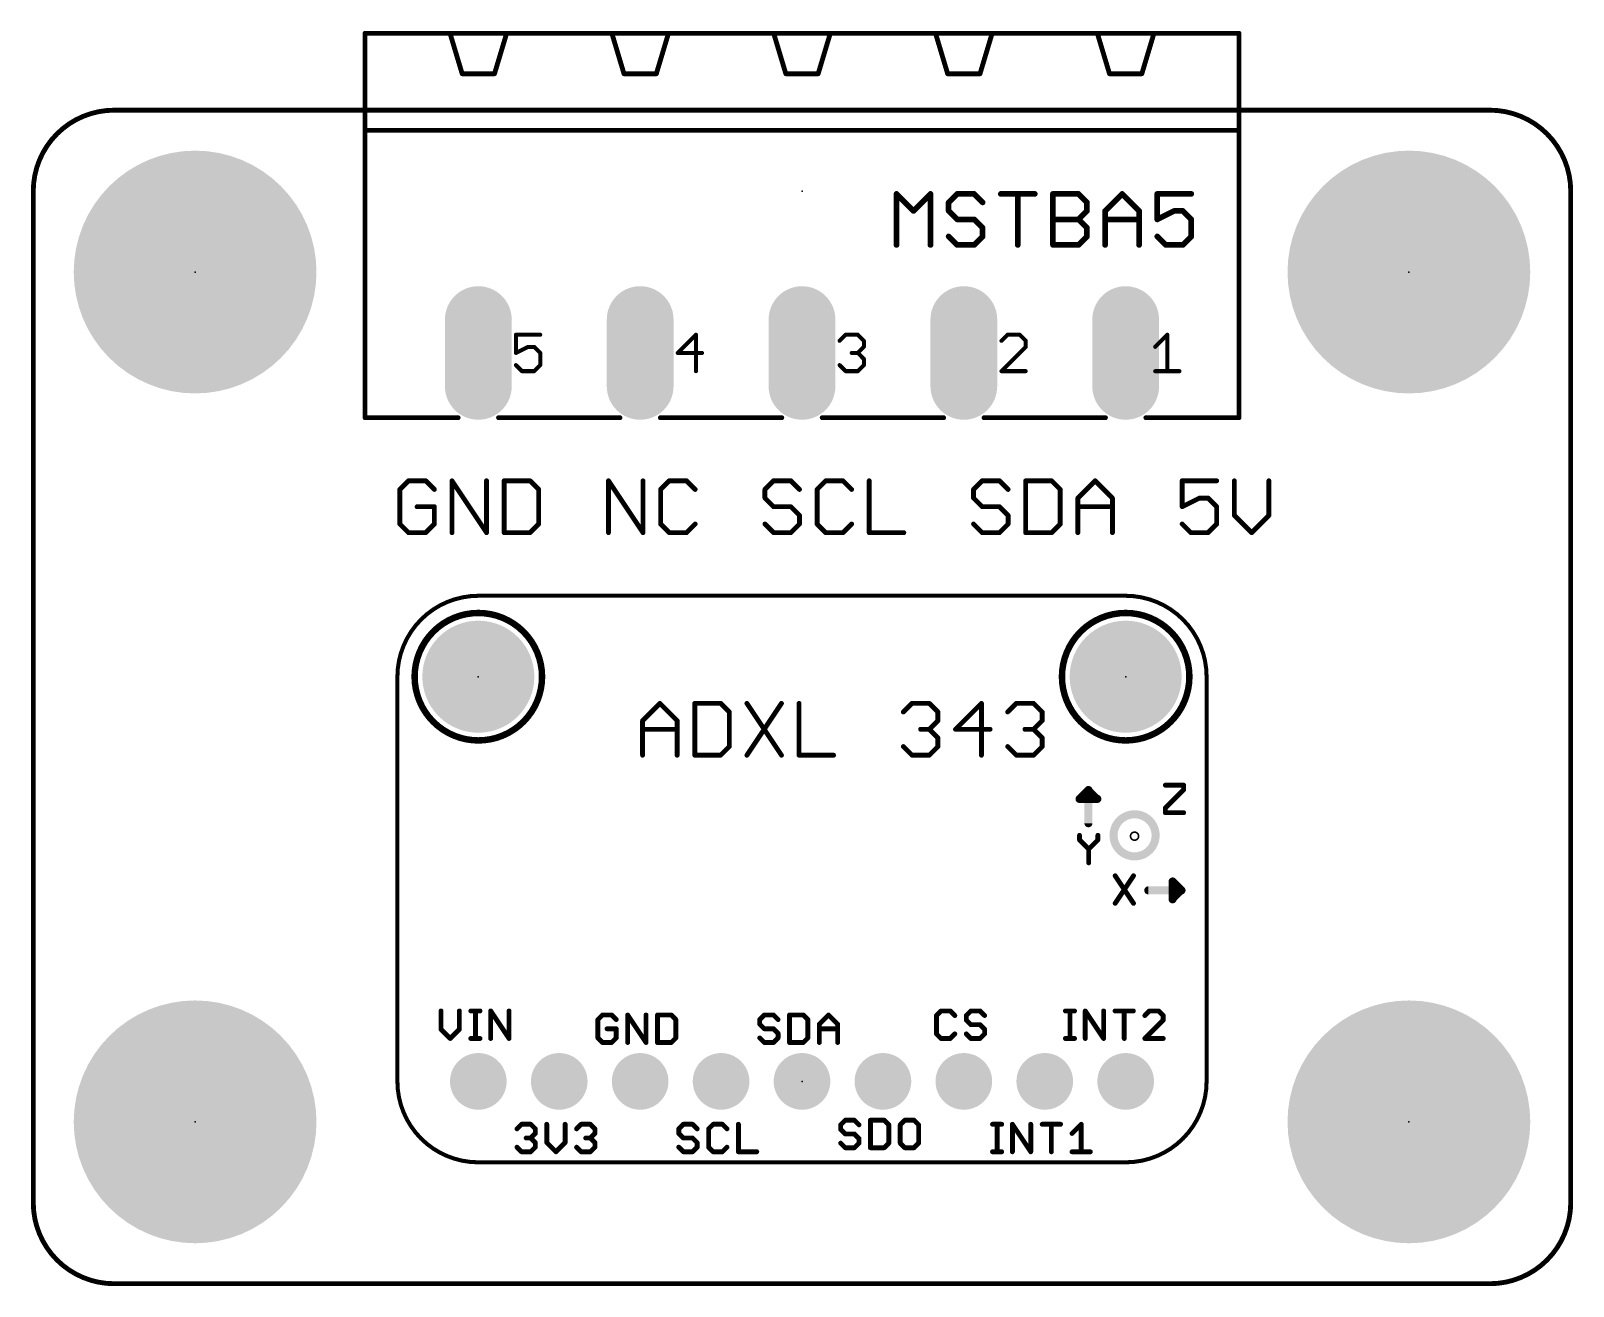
# Model space of a CAD drawing. Extents: x -11.5 to 36.9, y -3.9 to 35.5.
import ezdxf

# ---------------------------------------------------------------- set-up
doc = ezdxf.new("R2010")
doc.units = 0
for name, color, linetype in [('17', 110, 'CONTINUOUS'), ('20', 53, 'CONTINUOUS'), ('21', 40, 'CONTINUOUS'), ('23', 53, 'CONTINUOUS'), ('25', 253, 'CONTINUOUS'), ('27', 4, 'CONTINUOUS')]:
    doc.layers.add(name, color=color, linetype=linetype)

# ---------------------------------------------------------------- blocks, each defined once
blk = doc.blocks.new('ROUNDP')
at = {"const_width": 0.5}
blk.add_lwpolyline([(0, -0.25, 1), (0, 0.25, 1), (0, -0.25)], format="xyb", dxfattribs=at)
blk = doc.blocks.new('LONGP100')
at = {"const_width": 1}
blk.add_lwpolyline([(-0.5, 0), (0.5, 0)], dxfattribs=at)
at = {"const_width": 0.5}
for points in [[(-0.5, 0.25, 1), (-0.5, -0.25)], [(0.5, -0.25, 1), (0.5, 0.25)]]:
    blk.add_lwpolyline(points, format="xyb", dxfattribs=at)

msp = doc.modelspace()

# ---------------------------------------------------------------- linework, layer by layer
at = {"layer": '20'}
for points, const_width in [([(-8.89, 33.02, 0.4142), (-11.43, 30.48)], 0.1524), ([(-8.89, 33.0581, 1), (-8.89, 32.9819)], 0.0762), ([(-8.89, 32.9819, 1), (-8.89, 33.0581)], 0.0762), ([(36.83, 30.48, 0.4142), (34.29, 33.02)], 0.1524), ([(34.29, 33.0581, 1), (34.29, 32.9819)], 0.0762), ([(34.29, 32.9819, 1), (34.29, 33.0581)], 0.0762), ([(-11.3919, 30.48, 1), (-11.4681, 30.48)], 0.0762), ([(-11.4681, 30.48, 1), (-11.3919, 30.48)], 0.0762), ([(36.8681, 30.48, 1), (36.7919, 30.48)], 0.0762), ([(36.7919, 30.48, 1), (36.8681, 30.48)], 0.0762), ([(-11.43, -1.27, 0.4142), (-8.89, -3.81)], 0.1524), ([(-11.3919, -1.27, 1), (-11.4681, -1.27)], 0.0762), ([(-11.4681, -1.27, 1), (-11.3919, -1.27)], 0.0762), ([(34.29, -3.81, 0.4142), (36.83, -1.27)], 0.1524), ([(36.8681, -1.27, 1), (36.7919, -1.27)], 0.0762), ([(36.7919, -1.27, 1), (36.8681, -1.27)], 0.0762), ([(-8.89, -3.7719, 1), (-8.89, -3.8481)], 0.0762), ([(-8.89, -3.8481, 1), (-8.89, -3.7719)], 0.0762), ([(34.29, -3.7719, 1), (34.29, -3.8481)], 0.0762), ([(34.29, -3.8481, 1), (34.29, -3.7719)], 0.0762)]:
    msp.add_lwpolyline(points, format="xyb", dxfattribs=dict(at, const_width=const_width))
at = {"layer": '20', "const_width": 0.1524}
for points in [[(-8.89, 33.02), (34.29, 33.02)], [(-11.43, -1.27), (-11.43, 30.48)], [(36.83, -1.27), (36.83, 30.48)], [(34.29, -3.81), (-8.89, -3.81)]]:
    msp.add_lwpolyline(points, dxfattribs=at)
at = {"layer": '21'}
for points, const_width in [([(-1.016, 32.385), (-1.016, 35.433)], 0.1524), ([(1.651, 35.433), (-1.016, 35.433)], 0.1524), ([(3.429, 35.433), (1.651, 35.433)], 0.1524), ([(1.651, 35.433), (2.032, 34.163)], 0.1524), ([(3.429, 35.433), (3.048, 34.163)], 0.1524), ([(6.731, 35.433), (3.429, 35.433)], 0.1524), ([(8.509, 35.433), (6.731, 35.433)], 0.1524), ([(6.731, 35.433), (7.112, 34.163)], 0.1524), ([(8.509, 35.433), (8.128, 34.163)], 0.1524), ([(11.811, 35.433), (8.509, 35.433)], 0.1524), ([(13.589, 35.433), (11.811, 35.433)], 0.1524), ([(11.811, 35.433), (12.192, 34.163)], 0.1524), ([(13.589, 35.433), (13.208, 34.163)], 0.1524), ([(16.891, 35.433), (13.589, 35.433)], 0.1524), ([(16.891, 35.433), (17.272, 34.163)], 0.1524), ([(18.669, 35.433), (16.891, 35.433)], 0.1524), ([(18.669, 35.433), (18.288, 34.163)], 0.1524), ([(21.971, 35.433), (18.669, 35.433)], 0.1524), ([(21.971, 35.433), (22.352, 34.163)], 0.1524), ([(23.749, 35.433), (21.971, 35.433)], 0.1524), ([(23.749, 35.433), (23.368, 34.163)], 0.1524), ([(26.416, 35.433), (23.749, 35.433)], 0.1524), ([(26.416, 32.385), (26.416, 35.433)], 0.1524), ([(3.048, 34.163), (2.032, 34.163)], 0.1524), ([(8.128, 34.163), (7.112, 34.163)], 0.1524), ([(13.208, 34.163), (12.192, 34.163)], 0.1524), ([(18.288, 34.163), (17.272, 34.163)], 0.1524), ([(22.352, 34.163), (23.368, 34.163)], 0.1524), ([(26.416, 32.385), (-1.016, 32.385)], 0.1524), ([(-1.016, 23.368), (-1.016, 32.385)], 0.1524), ([(26.416, 23.368), (26.416, 32.385)], 0.1524), ([(4.4828, 25.9725), (3.7201, 25.9725)], 0.127), ([(3.7201, 25.9725), (3.7201, 25.4005)], 0.127), ([(9.3721, 25.9725), (8.8001, 25.4005)], 0.127), ([(9.3721, 24.8285), (9.3721, 25.9725)], 0.127), ([(13.8801, 25.7818), (14.0708, 25.9725)], 0.127), ([(14.0708, 25.9725), (14.4521, 25.9725)], 0.127), ([(14.4521, 25.9725), (14.6428, 25.7818)], 0.127), ([(14.6428, 25.7818), (14.6428, 25.5912)], 0.127), ([(19.1508, 25.9725), (18.9601, 25.7818)], 0.127), ([(19.5321, 25.9725), (19.1508, 25.9725)], 0.127), ([(19.7228, 25.7818), (19.5321, 25.9725)], 0.127), ([(19.7228, 25.5912), (19.7228, 25.7818)], 0.127), ([(23.7861, 25.5912), (24.1674, 25.9725)], 0.127), ([(24.1674, 25.9725), (24.1674, 24.8285)], 0.127), ([(3.7201, 25.4005), (4.1014, 25.5912)], 0.127), ([(4.1014, 25.5912), (4.2921, 25.5912)], 0.127), ([(4.2921, 25.5912), (4.4828, 25.4005)], 0.127), ([(4.4828, 25.4005), (4.4828, 25.0192)], 0.127), ([(8.8001, 25.4005), (9.5628, 25.4005)], 0.127), ([(14.4521, 25.4005), (14.2614, 25.4005)], 0.127), ([(14.6428, 25.5912), (14.4521, 25.4005)], 0.127), ([(14.4521, 25.4005), (14.6428, 25.2098)], 0.127), ([(14.6428, 25.2098), (14.6428, 25.0192)], 0.127), ([(18.9601, 24.8285), (19.7228, 25.5912)], 0.127), ([(3.9108, 24.8285), (3.7201, 25.0192)], 0.127), ([(4.2921, 24.8285), (3.9108, 24.8285)], 0.127), ([(4.4828, 25.0192), (4.2921, 24.8285)], 0.127), ([(14.0708, 24.8285), (13.8801, 25.0192)], 0.127), ([(14.4521, 24.8285), (14.0708, 24.8285)], 0.127), ([(14.6428, 25.0192), (14.4521, 24.8285)], 0.127), ([(19.7228, 24.8285), (18.9601, 24.8285)], 0.127), ([(23.7861, 24.8285), (24.5488, 24.8285)], 0.127), ([(1.905, 23.368), (-1.016, 23.368)], 0.1524), ([(6.985, 23.368), (3.175, 23.368)], 0.1524), ([(12.065, 23.368), (8.255, 23.368)], 0.1524), ([(17.145, 23.368), (13.335, 23.368)], 0.1524), ([(22.225, 23.368), (18.415, 23.368)], 0.1524), ([(26.416, 23.368), (23.495, 23.368)], 0.1524), ([(2.54, 17.78), (22.86, 17.78)], 0.127), ([(0, 2.54), (0, 15.24)], 0.127), ([(25.4, 15.24), (25.4, 2.54)], 0.127), ([(21.6916, 11.684), (21.4122, 11.4046)], 0.254), ([(21.6916, 11.6586), (21.6916, 11.684)], 0.254), ([(21.6916, 10.6426), (21.6916, 11.6586)], 0.254), ([(21.9456, 11.4046), (21.6916, 11.6586)], 0.254), ([(24.1046, 11.8371), (24.6808, 11.8371)], 0.1524), ([(24.6808, 11.6931), (24.1046, 11.1169)], 0.1524), ([(24.6808, 11.8371), (24.6808, 11.6931)], 0.1524), ([(21.4122, 11.4046), (21.9456, 11.4046)], 0.254), ([(21.971, 11.4046), (21.9456, 11.4046)], 0.254), ([(24.1046, 11.1169), (24.1046, 10.9728)], 0.1524), ([(24.1046, 10.9728), (24.6808, 10.9728)], 0.1524), ([(21.4122, 10.2623), (21.4122, 10.1183)], 0.1524), ([(21.4122, 10.1183), (21.7003, 9.8302)], 0.1524), ([(21.7003, 9.8302), (21.9884, 10.1183)], 0.1524), ([(21.9884, 10.1183), (21.9884, 10.2623)], 0.1524), ([(21.7003, 9.8302), (21.7003, 9.398)], 0.1524), ([(22.5298, 8.9923), (23.106, 8.128)], 0.1524), ([(23.106, 8.9923), (22.5298, 8.128)], 0.1524), ([(24.6126, 8.5344), (24.3332, 8.8138)], 0.254), ([(24.3332, 8.8138), (24.3332, 8.2804)], 0.254), ([(23.5712, 8.5344), (24.5872, 8.5344)], 0.254), ([(24.3332, 8.2804), (24.5872, 8.5344)], 0.254), ([(24.3332, 8.255), (24.3332, 8.2804)], 0.254), ([(24.5872, 8.5344), (24.6126, 8.5344)], 0.254), ([(1.3688, 4.7505), (1.3688, 4.1743)], 0.1524), ([(1.9451, 4.1743), (1.9451, 4.7505)], 0.1524), ([(2.3044, 4.7505), (2.5925, 4.7505)], 0.1524), ([(2.4484, 3.8862), (2.4484, 4.7505)], 0.1524), ([(2.928, 3.8862), (2.928, 4.7505)], 0.1524), ([(2.928, 4.7505), (3.5043, 3.8862)], 0.1524), ([(3.5043, 3.8862), (3.5043, 4.7505)], 0.1524), ([(6.437, 4.6235), (6.2929, 4.4795)], 0.1524), ([(6.2929, 4.4795), (6.2929, 3.9033)], 0.1524), ([(6.7251, 4.6235), (6.437, 4.6235)], 0.1524), ([(6.8691, 4.4795), (6.7251, 4.6235)], 0.1524), ([(7.2284, 3.7592), (7.2284, 4.6235)], 0.1524), ([(7.2284, 4.6235), (7.8047, 3.7592)], 0.1524), ([(7.8047, 3.7592), (7.8047, 4.6235)], 0.1524), ([(8.164, 4.6235), (8.164, 3.7592)], 0.1524), ([(8.5961, 4.6235), (8.164, 4.6235)], 0.1524), ([(8.7402, 4.4795), (8.5961, 4.6235)], 0.1524), ([(8.7402, 3.9033), (8.7402, 4.4795)], 0.1524), ([(11.517, 4.6235), (11.3729, 4.4795)], 0.1524), ([(11.3729, 4.4795), (11.3729, 4.3354)], 0.1524), ([(11.3729, 4.3354), (11.517, 4.1914)], 0.1524), ([(11.8051, 4.6235), (11.517, 4.6235)], 0.1524), ([(11.9491, 4.4795), (11.8051, 4.6235)], 0.1524), ([(12.3084, 4.6235), (12.3084, 3.7592)], 0.1524), ([(12.7406, 4.6235), (12.3084, 4.6235)], 0.1524), ([(12.8847, 4.4795), (12.7406, 4.6235)], 0.1524), ([(12.8847, 3.9033), (12.8847, 4.4795)], 0.1524), ([(13.244, 4.3354), (13.5321, 4.6235)], 0.1524), ([(13.244, 3.7592), (13.244, 4.3354)], 0.1524), ([(13.5321, 4.6235), (13.8202, 4.3354)], 0.1524), ([(13.8202, 4.3354), (13.8202, 3.7592)], 0.1524), ([(17.0647, 4.7505), (16.9207, 4.6065)], 0.1524), ([(16.9207, 4.6065), (16.9207, 4.0303)], 0.1524), ([(17.3529, 4.7505), (17.0647, 4.7505)], 0.1524), ([(17.4969, 4.6065), (17.3529, 4.7505)], 0.1524), ([(18.0003, 4.7505), (17.8562, 4.6065)], 0.1524), ([(17.8562, 4.6065), (17.8562, 4.4624)], 0.1524), ([(17.8562, 4.4624), (18.0003, 4.3184)], 0.1524), ([(18.2884, 4.7505), (18.0003, 4.7505)], 0.1524), ([(18.0003, 4.3184), (18.2884, 4.3184)], 0.1524), ([(18.4324, 4.6065), (18.2884, 4.7505)], 0.1524), ([(18.2884, 4.3184), (18.4324, 4.1743)], 0.1524), ([(20.9671, 4.7505), (21.2552, 4.7505)], 0.1524), ([(21.1111, 3.8862), (21.1111, 4.7505)], 0.1524), ([(21.5908, 3.8862), (21.5908, 4.7505)], 0.1524), ([(21.5908, 4.7505), (22.167, 3.8862)], 0.1524), ([(22.167, 3.8862), (22.167, 4.7505)], 0.1524), ([(22.5263, 4.7505), (23.1025, 4.7505)], 0.1524), ([(22.8144, 3.8862), (22.8144, 4.7505)], 0.1524), ([(23.6059, 4.7505), (23.4618, 4.6065)], 0.1524), ([(23.4618, 3.8862), (24.038, 4.4624)], 0.1524), ([(23.894, 4.7505), (23.6059, 4.7505)], 0.1524), ([(24.038, 4.6065), (23.894, 4.7505)], 0.1524), ([(24.038, 4.4624), (24.038, 4.6065)], 0.1524), ([(1.3688, 4.1743), (1.657, 3.8862)], 0.1524), ([(1.657, 3.8862), (1.9451, 4.1743)], 0.1524), ([(2.3044, 3.8862), (2.5925, 3.8862)], 0.1524), ([(6.2929, 3.9033), (6.437, 3.7592)], 0.1524), ([(6.8691, 4.1914), (6.581, 4.1914)], 0.1524), ([(6.7251, 3.7592), (6.8691, 3.9033)], 0.1524), ([(6.8691, 3.9033), (6.8691, 4.1914)], 0.1524), ([(8.5961, 3.7592), (8.7402, 3.9033)], 0.1524), ([(11.517, 3.7592), (11.3729, 3.9033)], 0.1524), ([(11.517, 4.1914), (11.8051, 4.1914)], 0.1524), ([(11.8051, 4.1914), (11.9491, 4.0473)], 0.1524), ([(11.9491, 3.9033), (11.8051, 3.7592)], 0.1524), ([(11.9491, 4.0473), (11.9491, 3.9033)], 0.1524), ([(12.7406, 3.7592), (12.8847, 3.9033)], 0.1524), ([(13.244, 4.1914), (13.8202, 4.1914)], 0.1524), ([(16.9207, 4.0303), (17.0647, 3.8862)], 0.1524), ([(17.0647, 3.8862), (17.3529, 3.8862)], 0.1524), ([(17.3529, 3.8862), (17.4969, 4.0303)], 0.1524), ([(18.0003, 3.8862), (17.8562, 4.0303)], 0.1524), ([(18.2884, 3.8862), (18.0003, 3.8862)], 0.1524), ([(18.4324, 4.0303), (18.2884, 3.8862)], 0.1524), ([(18.4324, 4.1743), (18.4324, 4.0303)], 0.1524), ([(20.9671, 3.8862), (21.2552, 3.8862)], 0.1524), ([(24.038, 3.8862), (23.4618, 3.8862)], 0.1524), ([(6.437, 3.7592), (6.7251, 3.7592)], 0.1524), ([(8.164, 3.7592), (8.5961, 3.7592)], 0.1524), ([(11.8051, 3.7592), (11.517, 3.7592)], 0.1524), ([(12.3084, 3.7592), (12.7406, 3.7592)], 0.1524), ([(3.7529, 1.0505), (3.897, 1.1945)], 0.1524), ([(3.897, 1.1945), (4.1851, 1.1945)], 0.1524), ([(4.1851, 1.1945), (4.3291, 1.0505)], 0.1524), ([(4.3291, 0.9064), (4.1851, 0.7624)], 0.1524), ([(4.3291, 1.0505), (4.3291, 0.9064)], 0.1524), ([(4.6884, 1.1945), (4.6884, 0.6183)], 0.1524), ([(5.2647, 0.6183), (5.2647, 1.1945)], 0.1524), ([(5.624, 1.0505), (5.768, 1.1945)], 0.1524), ([(5.768, 1.1945), (6.0561, 1.1945)], 0.1524), ([(6.0561, 1.1945), (6.2002, 1.0505)], 0.1524), ([(6.2002, 0.9064), (6.0561, 0.7624)], 0.1524), ([(6.2002, 1.0505), (6.2002, 0.9064)], 0.1524), ([(8.977, 1.1945), (8.8329, 1.0505)], 0.1524), ([(8.8329, 1.0505), (8.8329, 0.9064)], 0.1524), ([(8.8329, 0.9064), (8.977, 0.7624)], 0.1524), ([(9.2651, 1.1945), (8.977, 1.1945)], 0.1524), ([(9.4091, 1.0505), (9.2651, 1.1945)], 0.1524), ([(9.9125, 1.1945), (9.7684, 1.0505)], 0.1524), ([(9.7684, 1.0505), (9.7684, 0.4743)], 0.1524), ([(10.2006, 1.1945), (9.9125, 1.1945)], 0.1524), ([(10.3447, 1.0505), (10.2006, 1.1945)], 0.1524), ([(10.704, 1.1945), (10.704, 0.3302)], 0.1524), ([(14.057, 1.3215), (13.9129, 1.1775)], 0.1524), ([(13.9129, 1.1775), (13.9129, 1.0334)], 0.1524), ([(13.9129, 1.0334), (14.057, 0.8894)], 0.1524), ([(14.3451, 1.3215), (14.057, 1.3215)], 0.1524), ([(14.4891, 1.1775), (14.3451, 1.3215)], 0.1524), ([(14.8484, 1.3215), (14.8484, 0.4572)], 0.1524), ([(15.2806, 1.3215), (14.8484, 1.3215)], 0.1524), ([(15.4247, 1.1775), (15.2806, 1.3215)], 0.1524), ([(15.4247, 0.6013), (15.4247, 1.1775)], 0.1524), ([(15.928, 1.3215), (15.784, 1.1775)], 0.1524), ([(15.784, 1.1775), (15.784, 0.6013)], 0.1524), ([(16.2161, 1.3215), (15.928, 1.3215)], 0.1524), ([(16.3602, 1.1775), (16.2161, 1.3215)], 0.1524), ([(16.3602, 0.6013), (16.3602, 1.1775)], 0.1524), ([(18.6811, 1.1945), (18.9692, 1.1945)], 0.1524), ([(18.8251, 0.3302), (18.8251, 1.1945)], 0.1524), ([(19.3048, 0.3302), (19.3048, 1.1945)], 0.1524), ([(19.3048, 1.1945), (19.881, 0.3302)], 0.1524), ([(19.881, 0.3302), (19.881, 1.1945)], 0.1524), ([(20.2403, 1.1945), (20.8165, 1.1945)], 0.1524), ([(20.5284, 0.3302), (20.5284, 1.1945)], 0.1524), ([(21.1758, 0.9064), (21.4639, 1.1945)], 0.1524), ([(21.4639, 1.1945), (21.4639, 0.3302)], 0.1524), ([(3.897, 0.3302), (3.7529, 0.4743)], 0.1524), ([(4.1851, 0.7624), (4.041, 0.7624)], 0.1524), ([(4.1851, 0.7624), (4.3291, 0.6183)], 0.1524), ([(4.3291, 0.4743), (4.1851, 0.3302)], 0.1524), ([(4.3291, 0.6183), (4.3291, 0.4743)], 0.1524), ([(4.6884, 0.6183), (4.9766, 0.3302)], 0.1524), ([(4.9766, 0.3302), (5.2647, 0.6183)], 0.1524), ([(5.768, 0.3302), (5.624, 0.4743)], 0.1524), ([(6.0561, 0.7624), (5.9121, 0.7624)], 0.1524), ([(6.0561, 0.7624), (6.2002, 0.6183)], 0.1524), ([(6.2002, 0.4743), (6.0561, 0.3302)], 0.1524), ([(6.2002, 0.6183), (6.2002, 0.4743)], 0.1524), ([(8.977, 0.3302), (8.8329, 0.4743)], 0.1524), ([(8.977, 0.7624), (9.2651, 0.7624)], 0.1524), ([(9.2651, 0.7624), (9.4091, 0.6183)], 0.1524), ([(9.4091, 0.4743), (9.2651, 0.3302)], 0.1524), ([(9.4091, 0.6183), (9.4091, 0.4743)], 0.1524), ([(9.7684, 0.4743), (9.9125, 0.3302)], 0.1524), ([(10.2006, 0.3302), (10.3447, 0.4743)], 0.1524), ([(14.057, 0.4572), (13.9129, 0.6013)], 0.1524), ([(14.057, 0.8894), (14.3451, 0.8894)], 0.1524), ([(14.3451, 0.4572), (14.057, 0.4572)], 0.1524), ([(14.3451, 0.8894), (14.4891, 0.7453)], 0.1524), ([(14.4891, 0.6013), (14.3451, 0.4572)], 0.1524), ([(14.4891, 0.7453), (14.4891, 0.6013)], 0.1524), ([(14.8484, 0.4572), (15.2806, 0.4572)], 0.1524), ([(15.2806, 0.4572), (15.4247, 0.6013)], 0.1524), ([(15.784, 0.6013), (15.928, 0.4572)], 0.1524), ([(15.928, 0.4572), (16.2161, 0.4572)], 0.1524), ([(16.2161, 0.4572), (16.3602, 0.6013)], 0.1524), ([(22.86, 0), (2.54, 0)], 0.127), ([(4.1851, 0.3302), (3.897, 0.3302)], 0.1524), ([(6.0561, 0.3302), (5.768, 0.3302)], 0.1524), ([(9.2651, 0.3302), (8.977, 0.3302)], 0.1524), ([(9.9125, 0.3302), (10.2006, 0.3302)], 0.1524), ([(10.704, 0.3302), (11.2802, 0.3302)], 0.1524), ([(18.6811, 0.3302), (18.9692, 0.3302)], 0.1524), ([(21.1758, 0.3302), (21.752, 0.3302)], 0.1524)]:
    msp.add_lwpolyline(points, dxfattribs=dict(at, const_width=const_width))
for points, const_width in [([(-0.9779, 35.433, 1), (-1.0541, 35.433)], 0.0762), ([(-1.016, 35.4711, 1), (-1.016, 35.3949)], 0.0762), ([(1.651, 35.4711, 1), (1.651, 35.3949)], 0.0762), ([(1.6875, 35.4439, 1), (1.6145, 35.4221)], 0.0762), ([(1.651, 35.3949, 1), (1.651, 35.4711)], 0.0762), ([(3.429, 35.4711, 1), (3.429, 35.3949)], 0.0762), ([(3.4655, 35.4221, 1), (3.3925, 35.4439)], 0.0762), ([(3.429, 35.3949, 1), (3.429, 35.4711)], 0.0762), ([(6.731, 35.4711, 1), (6.731, 35.3949)], 0.0762), ([(6.7675, 35.4439, 1), (6.6945, 35.4221)], 0.0762), ([(6.731, 35.3949, 1), (6.731, 35.4711)], 0.0762), ([(8.509, 35.4711, 1), (8.509, 35.3949)], 0.0762), ([(8.5455, 35.4221, 1), (8.4725, 35.4439)], 0.0762), ([(8.509, 35.3949, 1), (8.509, 35.4711)], 0.0762), ([(11.811, 35.4711, 1), (11.811, 35.3949)], 0.0762), ([(11.8475, 35.4439, 1), (11.7745, 35.4221)], 0.0762), ([(11.811, 35.3949, 1), (11.811, 35.4711)], 0.0762), ([(13.589, 35.4711, 1), (13.589, 35.3949)], 0.0762), ([(13.6255, 35.4221, 1), (13.5525, 35.4439)], 0.0762), ([(13.589, 35.3949, 1), (13.589, 35.4711)], 0.0762), ([(16.9275, 35.4439, 1), (16.8545, 35.4221)], 0.0762), ([(16.891, 35.4711, 1), (16.891, 35.3949)], 0.0762), ([(16.891, 35.3949, 1), (16.891, 35.4711)], 0.0762), ([(18.669, 35.4711, 1), (18.669, 35.3949)], 0.0762), ([(18.7055, 35.4221, 1), (18.6325, 35.4439)], 0.0762), ([(18.669, 35.3949, 1), (18.669, 35.4711)], 0.0762), ([(22.0075, 35.4439, 1), (21.9345, 35.4221)], 0.0762), ([(21.971, 35.4711, 1), (21.971, 35.3949)], 0.0762), ([(21.971, 35.3949, 1), (21.971, 35.4711)], 0.0762), ([(23.749, 35.4711, 1), (23.749, 35.3949)], 0.0762), ([(23.7855, 35.4221, 1), (23.7125, 35.4439)], 0.0762), ([(23.749, 35.3949, 1), (23.749, 35.4711)], 0.0762), ([(26.4541, 35.433, 1), (26.3779, 35.433)], 0.0762), ([(26.416, 35.3949, 1), (26.416, 35.4711)], 0.0762), ([(2.032, 34.2011, 1), (2.032, 34.1249)], 0.0762), ([(1.9955, 34.1521, 1), (2.0685, 34.1739)], 0.0762), ([(3.0115, 34.1739, 1), (3.0845, 34.1521)], 0.0762), ([(3.048, 34.1249, 1), (3.048, 34.2011)], 0.0762), ([(7.112, 34.2011, 1), (7.112, 34.1249)], 0.0762), ([(7.0755, 34.1521, 1), (7.1485, 34.1739)], 0.0762), ([(8.0915, 34.1739, 1), (8.1645, 34.1521)], 0.0762), ([(8.128, 34.1249, 1), (8.128, 34.2011)], 0.0762), ([(12.192, 34.2011, 1), (12.192, 34.1249)], 0.0762), ([(12.1555, 34.1521, 1), (12.2285, 34.1739)], 0.0762), ([(13.1715, 34.1739, 1), (13.2445, 34.1521)], 0.0762), ([(13.208, 34.1249, 1), (13.208, 34.2011)], 0.0762), ([(17.272, 34.2011, 1), (17.272, 34.1249)], 0.0762), ([(17.2355, 34.1521, 1), (17.3085, 34.1739)], 0.0762), ([(18.2515, 34.1739, 1), (18.3245, 34.1521)], 0.0762), ([(18.288, 34.1249, 1), (18.288, 34.2011)], 0.0762), ([(22.352, 34.2011, 1), (22.352, 34.1249)], 0.0762), ([(22.3155, 34.1521, 1), (22.3885, 34.1739)], 0.0762), ([(23.3315, 34.1739, 1), (23.4045, 34.1521)], 0.0762), ([(23.368, 34.1249, 1), (23.368, 34.2011)], 0.0762), ([(-1.016, 32.4231, 1), (-1.016, 32.3469)], 0.0762), ([(-0.9779, 32.385, 1), (-1.0541, 32.385)], 0.0762), ([(26.4541, 32.385, 1), (26.3779, 32.385)], 0.0762), ([(26.416, 32.3469, 1), (26.416, 32.4231)], 0.0762), ([(-1.0541, 32.385, 1), (-0.9779, 32.385)], 0.0762), ([(26.3779, 32.385, 1), (26.4541, 32.385)], 0.0762), ([(3.7201, 26.0042, 1), (3.7201, 25.9407)], 0.0635), ([(3.7519, 25.9725, 1), (3.6884, 25.9725)], 0.0635), ([(4.4828, 25.9407, 1), (4.4828, 26.0042)], 0.0635), ([(9.4038, 25.9725, 1), (9.3403, 25.9725)], 0.0635), ([(9.3945, 25.95, 1), (9.3496, 25.9949)], 0.0635), ([(13.8577, 25.8043, 1), (13.9026, 25.7594)], 0.0635), ([(14.0708, 26.0042, 1), (14.0708, 25.9407)], 0.0635), ([(14.0932, 25.95, 1), (14.0483, 25.9949)], 0.0635), ([(14.4745, 25.9949, 1), (14.4296, 25.95)], 0.0635), ([(14.4521, 25.9407, 1), (14.4521, 26.0042)], 0.0635), ([(14.6745, 25.7818, 1), (14.611, 25.7818)], 0.0635), ([(14.6203, 25.7594, 1), (14.6652, 25.8043)], 0.0635), ([(18.9377, 25.8043, 1), (18.9826, 25.7594)], 0.0635), ([(19.1508, 26.0042, 1), (19.1508, 25.9407)], 0.0635), ([(19.1732, 25.95, 1), (19.1283, 25.9949)], 0.0635), ([(19.5545, 25.9949, 1), (19.5096, 25.95)], 0.0635), ([(19.5321, 25.9407, 1), (19.5321, 26.0042)], 0.0635), ([(19.7545, 25.7818, 1), (19.691, 25.7818)], 0.0635), ([(19.7003, 25.7594, 1), (19.7452, 25.8043)], 0.0635), ([(24.1992, 25.9725, 1), (24.1357, 25.9725)], 0.0635), ([(24.1899, 25.95, 1), (24.145, 25.9949)], 0.0635), ([(3.7059, 25.4289, 1), (3.7343, 25.3721)], 0.0635), ([(3.6884, 25.4005, 1), (3.7519, 25.4005)], 0.0635), ([(4.1014, 25.6229, 1), (4.1014, 25.5594)], 0.0635), ([(4.1156, 25.5628, 1), (4.0872, 25.6195)], 0.0635), ([(4.3145, 25.6136, 1), (4.2696, 25.5687)], 0.0635), ([(4.2921, 25.5594, 1), (4.2921, 25.6229)], 0.0635), ([(4.5145, 25.4005, 1), (4.451, 25.4005)], 0.0635), ([(4.4603, 25.378, 1), (4.5052, 25.4229)], 0.0635), ([(8.8001, 25.4322, 1), (8.8001, 25.3687)], 0.0635), ([(8.7777, 25.4229, 1), (8.8226, 25.378)], 0.0635), ([(9.5628, 25.3687, 1), (9.5628, 25.4322)], 0.0635), ([(14.2614, 25.4322, 1), (14.2614, 25.3687)], 0.0635), ([(14.4745, 25.4229, 1), (14.4296, 25.378)], 0.0635), ([(14.4296, 25.4229, 1), (14.4745, 25.378)], 0.0635), ([(14.4521, 25.3687, 1), (14.4521, 25.4322)], 0.0635), ([(14.611, 25.5912, 1), (14.6745, 25.5912)], 0.0635), ([(14.6745, 25.2098, 1), (14.611, 25.2098)], 0.0635), ([(14.6652, 25.5687, 1), (14.6203, 25.6136)], 0.0635), ([(14.6203, 25.1874, 1), (14.6652, 25.2323)], 0.0635), ([(19.691, 25.5912, 1), (19.7545, 25.5912)], 0.0635), ([(19.7452, 25.5687, 1), (19.7003, 25.6136)], 0.0635), ([(23.7637, 25.6136, 1), (23.8086, 25.5687)], 0.0635), ([(3.7426, 25.0416, 1), (3.6977, 24.9967)], 0.0635), ([(3.9108, 24.8603, 1), (3.9108, 24.7968)], 0.0635), ([(3.8883, 24.806, 1), (3.9332, 24.851)], 0.0635), ([(4.2696, 24.851, 1), (4.3145, 24.806)], 0.0635), ([(4.2921, 24.7968, 1), (4.2921, 24.8603)], 0.0635), ([(4.451, 25.0192, 1), (4.5145, 25.0192)], 0.0635), ([(4.5052, 24.9967, 1), (4.4603, 25.0416)], 0.0635), ([(9.3403, 24.8285, 1), (9.4038, 24.8285)], 0.0635), ([(13.9026, 25.0416, 1), (13.8577, 24.9967)], 0.0635), ([(14.0708, 24.8603, 1), (14.0708, 24.7968)], 0.0635), ([(14.0483, 24.806, 1), (14.0932, 24.851)], 0.0635), ([(14.4296, 24.851, 1), (14.4745, 24.806)], 0.0635), ([(14.4521, 24.7968, 1), (14.4521, 24.8603)], 0.0635), ([(14.611, 25.0192, 1), (14.6745, 25.0192)], 0.0635), ([(14.6652, 24.9967, 1), (14.6203, 25.0416)], 0.0635), ([(18.9601, 24.8603, 1), (18.9601, 24.7968)], 0.0635), ([(18.9377, 24.851, 1), (18.9826, 24.806)], 0.0635), ([(19.7228, 24.7968, 1), (19.7228, 24.8603)], 0.0635), ([(23.7861, 24.8603, 1), (23.7861, 24.7968)], 0.0635), ([(24.1357, 24.8285, 1), (24.1992, 24.8285)], 0.0635), ([(24.5488, 24.7968, 1), (24.5488, 24.8603)], 0.0635), ([(-1.016, 23.4061, 1), (-1.016, 23.3299)], 0.0762), ([(-1.0541, 23.368, 1), (-0.9779, 23.368)], 0.0762), ([(1.905, 23.3299, 1), (1.905, 23.4061)], 0.0762), ([(3.175, 23.4061, 1), (3.175, 23.3299)], 0.0762), ([(6.985, 23.3299, 1), (6.985, 23.4061)], 0.0762), ([(8.255, 23.4061, 1), (8.255, 23.3299)], 0.0762), ([(12.065, 23.3299, 1), (12.065, 23.4061)], 0.0762), ([(13.335, 23.4061, 1), (13.335, 23.3299)], 0.0762), ([(17.145, 23.3299, 1), (17.145, 23.4061)], 0.0762), ([(18.415, 23.4061, 1), (18.415, 23.3299)], 0.0762), ([(22.225, 23.3299, 1), (22.225, 23.4061)], 0.0762), ([(23.495, 23.4061, 1), (23.495, 23.3299)], 0.0762), ([(26.3779, 23.368, 1), (26.4541, 23.368)], 0.0762), ([(26.416, 23.3299, 1), (26.416, 23.4061)], 0.0762), ([(2.54, 17.78, 0.4142), (0, 15.24)], 0.127), ([(2.54, 17.8117, 1), (2.54, 17.7483)], 0.0635), ([(2.54, 17.7483, 1), (2.54, 17.8117)], 0.0635), ([(25.4, 15.24, 0.4142), (22.86, 17.78)], 0.127), ([(22.86, 17.8117, 1), (22.86, 17.7483)], 0.0635), ([(22.86, 17.7483, 1), (22.86, 17.8117)], 0.0635), ([(2.54, 13.24, 1), (2.54, 17.24, 1), (2.54, 13.24)], 0.2032), ([(22.86, 13.24, 1), (22.86, 17.24, 1), (22.86, 13.24)], 0.2032), ([(0.0318, 15.24, 1), (-0.0318, 15.24)], 0.0635), ([(-0.0318, 15.24, 1), (0.0318, 15.24)], 0.0635), ([(25.4318, 15.24, 1), (25.3683, 15.24)], 0.0635), ([(25.3683, 15.24, 1), (25.4318, 15.24)], 0.0635), ([(21.7551, 11.684, 1), (21.6281, 11.684)], 0.127), ([(21.7551, 11.6586, 1), (21.6281, 11.6586)], 0.127), ([(21.7365, 11.7035, 1), (21.6467, 11.6137)], 0.127), ([(21.6281, 11.6586, 1), (21.7551, 11.6586)], 0.127), ([(21.7365, 11.6391, 1), (21.6467, 11.7289)], 0.127), ([(24.1046, 11.8752, 1), (24.1046, 11.799)], 0.0762), ([(24.7189, 11.8371, 1), (24.6427, 11.8371)], 0.0762), ([(24.6427, 11.6931, 1), (24.7189, 11.6931)], 0.0762), ([(24.7078, 11.6661, 1), (24.6539, 11.72)], 0.0762), ([(24.6808, 11.799, 1), (24.6808, 11.8752)], 0.0762), ([(21.4122, 11.4681, 1), (21.4122, 11.3411)], 0.127), ([(21.3673, 11.4495, 1), (21.4571, 11.3597)], 0.127), ([(21.9456, 11.4681, 1), (21.9456, 11.3411)], 0.127), ([(21.9007, 11.3597, 1), (21.9905, 11.4495)], 0.127), ([(21.9456, 11.3411, 1), (21.9456, 11.4681)], 0.127), ([(21.971, 11.3411, 1), (21.971, 11.4681)], 0.127), ([(24.1427, 11.1169, 1), (24.0665, 11.1169)], 0.0762), ([(24.0777, 11.1438, 1), (24.1315, 11.0899)], 0.0762), ([(21.6281, 10.6426, 1), (21.7551, 10.6426)], 0.127), ([(23.1394, 9.6012, 1), (23.1394, 10.922, 1), (23.1394, 9.6012)], 0.254), ([(24.1046, 11.0109, 1), (24.1046, 10.9347)], 0.0762), ([(24.0665, 10.9728, 1), (24.1427, 10.9728)], 0.0762), ([(24.6808, 10.9347, 1), (24.6808, 11.0109)], 0.0762), ([(21.4503, 10.2623, 1), (21.3741, 10.2623)], 0.0762), ([(21.4391, 10.1452, 1), (21.3853, 10.0913)], 0.0762), ([(22.0265, 10.2623, 1), (21.9503, 10.2623)], 0.0762), ([(22.0154, 10.0913, 1), (21.9615, 10.1452)], 0.0762), ([(23.1394, 10.2108, 1), (23.1394, 10.2616, 1), (23.1394, 10.2108)], 0.254), ([(21.3741, 10.1183, 1), (21.4503, 10.1183)], 0.0762), ([(21.7384, 9.8302, 1), (21.6622, 9.8302)], 0.0762), ([(21.6734, 9.8571, 1), (21.7273, 9.8032)], 0.0762), ([(21.6734, 9.8032, 1), (21.7273, 9.8571)], 0.0762), ([(21.9503, 10.1183, 1), (22.0265, 10.1183)], 0.0762), ([(21.6622, 9.398, 1), (21.7384, 9.398)], 0.0762), ([(22.5615, 9.0135, 1), (22.4981, 8.9712)], 0.0762), ([(23.1377, 8.9712, 1), (23.0743, 9.0135)], 0.0762), ([(24.3781, 8.8587, 1), (24.2883, 8.7689)], 0.127), ([(24.3967, 8.8138, 1), (24.2697, 8.8138)], 0.127), ([(23.5712, 8.5979, 1), (23.5712, 8.4709)], 0.127), ([(24.3967, 8.2804, 1), (24.2697, 8.2804)], 0.127), ([(24.2883, 8.3253, 1), (24.3781, 8.2355)], 0.127), ([(24.2697, 8.2804, 1), (24.3967, 8.2804)], 0.127), ([(24.2697, 8.255, 1), (24.3967, 8.255)], 0.127), ([(24.5872, 8.5979, 1), (24.5872, 8.4709)], 0.127), ([(24.6321, 8.4895, 1), (24.5423, 8.5793)], 0.127), ([(24.5677, 8.4895, 1), (24.6575, 8.5793)], 0.127), ([(24.5872, 8.4709, 1), (24.5872, 8.5979)], 0.127), ([(24.6126, 8.4709, 1), (24.6126, 8.5979)], 0.127), ([(22.4981, 8.1491, 1), (22.5615, 8.1069)], 0.0762), ([(23.0743, 8.1069, 1), (23.1377, 8.1491)], 0.0762), ([(1.4069, 4.7505, 1), (1.3307, 4.7505)], 0.0762), ([(1.9832, 4.7505, 1), (1.907, 4.7505)], 0.0762), ([(2.3044, 4.7886, 1), (2.3044, 4.7124)], 0.0762), ([(2.4865, 4.7505, 1), (2.4103, 4.7505)], 0.0762), ([(2.5925, 4.7124, 1), (2.5925, 4.7886)], 0.0762), ([(2.9597, 4.7717, 1), (2.8963, 4.7294)], 0.0762), ([(2.9661, 4.7505, 1), (2.8899, 4.7505)], 0.0762), ([(3.5424, 4.7505, 1), (3.4662, 4.7505)], 0.0762), ([(6.331, 4.4795, 1), (6.2548, 4.4795)], 0.0762), ([(6.266, 4.5064, 1), (6.3199, 4.4525)], 0.0762), ([(6.437, 4.6616, 1), (6.437, 4.5854)], 0.0762), ([(6.4639, 4.5966, 1), (6.41, 4.6505)], 0.0762), ([(6.752, 4.6505, 1), (6.6981, 4.5966)], 0.0762), ([(6.7251, 4.5854, 1), (6.7251, 4.6616)], 0.0762), ([(6.8422, 4.4525, 1), (6.8961, 4.5064)], 0.0762), ([(7.2601, 4.6447, 1), (7.1967, 4.6024)], 0.0762), ([(7.2665, 4.6235, 1), (7.1903, 4.6235)], 0.0762), ([(7.8428, 4.6235, 1), (7.7666, 4.6235)], 0.0762), ([(8.2021, 4.6235, 1), (8.1259, 4.6235)], 0.0762), ([(8.164, 4.6616, 1), (8.164, 4.5854)], 0.0762), ([(8.6231, 4.6505, 1), (8.5692, 4.5966)], 0.0762), ([(8.5961, 4.5854, 1), (8.5961, 4.6616)], 0.0762), ([(8.7783, 4.4795, 1), (8.7021, 4.4795)], 0.0762), ([(8.7132, 4.4525, 1), (8.7671, 4.5064)], 0.0762), ([(11.411, 4.4795, 1), (11.3348, 4.4795)], 0.0762), ([(11.346, 4.5064, 1), (11.3999, 4.4525)], 0.0762), ([(11.3999, 4.3624, 1), (11.346, 4.3085)], 0.0762), ([(11.3348, 4.3354, 1), (11.411, 4.3354)], 0.0762), ([(11.517, 4.6616, 1), (11.517, 4.5854)], 0.0762), ([(11.5439, 4.5966, 1), (11.49, 4.6505)], 0.0762), ([(11.832, 4.6505, 1), (11.7781, 4.5966)], 0.0762), ([(11.8051, 4.5854, 1), (11.8051, 4.6616)], 0.0762), ([(11.9222, 4.4525, 1), (11.9761, 4.5064)], 0.0762), ([(12.3465, 4.6235, 1), (12.2703, 4.6235)], 0.0762), ([(12.3084, 4.6616, 1), (12.3084, 4.5854)], 0.0762), ([(12.7676, 4.6505, 1), (12.7137, 4.5966)], 0.0762), ([(12.7406, 4.5854, 1), (12.7406, 4.6616)], 0.0762), ([(12.9228, 4.4795, 1), (12.8466, 4.4795)], 0.0762), ([(12.8577, 4.4525, 1), (12.9116, 4.5064)], 0.0762), ([(13.217, 4.3624, 1), (13.2709, 4.3085)], 0.0762), ([(13.2821, 4.3354, 1), (13.2059, 4.3354)], 0.0762), ([(13.559, 4.6505, 1), (13.5051, 4.5966)], 0.0762), ([(13.559, 4.5966, 1), (13.5051, 4.6505)], 0.0762), ([(13.8583, 4.3354, 1), (13.7821, 4.3354)], 0.0762), ([(13.7932, 4.3085, 1), (13.8471, 4.3624)], 0.0762), ([(16.8937, 4.6334, 1), (16.9476, 4.5795)], 0.0762), ([(16.9588, 4.6065, 1), (16.8826, 4.6065)], 0.0762), ([(17.0647, 4.7886, 1), (17.0647, 4.7124)], 0.0762), ([(17.0917, 4.7236, 1), (17.0378, 4.7775)], 0.0762), ([(17.3798, 4.7775, 1), (17.3259, 4.7236)], 0.0762), ([(17.3529, 4.7124, 1), (17.3529, 4.7886)], 0.0762), ([(17.47, 4.5795, 1), (17.5238, 4.6334)], 0.0762), ([(17.8943, 4.6065, 1), (17.8181, 4.6065)], 0.0762), ([(17.8293, 4.6334, 1), (17.8831, 4.5795)], 0.0762), ([(17.8831, 4.4894, 1), (17.8293, 4.4355)], 0.0762), ([(17.8181, 4.4624, 1), (17.8943, 4.4624)], 0.0762), ([(18.0003, 4.7886, 1), (18.0003, 4.7124)], 0.0762), ([(18.0003, 4.3565, 1), (18.0003, 4.2803)], 0.0762), ([(18.0272, 4.7236, 1), (17.9733, 4.7775)], 0.0762), ([(17.9733, 4.2914, 1), (18.0272, 4.3453)], 0.0762), ([(18.3153, 4.7775, 1), (18.2614, 4.7236)], 0.0762), ([(18.3153, 4.3453, 1), (18.2614, 4.2914)], 0.0762), ([(18.2884, 4.7124, 1), (18.2884, 4.7886)], 0.0762), ([(18.2884, 4.2803, 1), (18.2884, 4.3565)], 0.0762), ([(18.4055, 4.5795, 1), (18.4594, 4.6334)], 0.0762), ([(20.9671, 4.7886, 1), (20.9671, 4.7124)], 0.0762), ([(21.1492, 4.7505, 1), (21.073, 4.7505)], 0.0762), ([(21.2552, 4.7124, 1), (21.2552, 4.7886)], 0.0762), ([(21.6225, 4.7717, 1), (21.5591, 4.7294)], 0.0762), ([(21.6289, 4.7505, 1), (21.5527, 4.7505)], 0.0762), ([(22.2051, 4.7505, 1), (22.1289, 4.7505)], 0.0762), ([(22.5263, 4.7886, 1), (22.5263, 4.7124)], 0.0762), ([(22.8525, 4.7505, 1), (22.7763, 4.7505)], 0.0762), ([(23.1025, 4.7124, 1), (23.1025, 4.7886)], 0.0762), ([(23.4349, 4.6334, 1), (23.4887, 4.5795)], 0.0762), ([(23.6059, 4.7886, 1), (23.6059, 4.7124)], 0.0762), ([(23.6328, 4.7236, 1), (23.5789, 4.7775)], 0.0762), ([(23.9209, 4.7775, 1), (23.867, 4.7236)], 0.0762), ([(23.894, 4.7124, 1), (23.894, 4.7886)], 0.0762), ([(24.0761, 4.6065, 1), (23.9999, 4.6065)], 0.0762), ([(23.9999, 4.4624, 1), (24.0761, 4.4624)], 0.0762), ([(24.0111, 4.5795, 1), (24.065, 4.6334)], 0.0762), ([(24.065, 4.4355, 1), (24.0111, 4.4894)], 0.0762), ([(1.3958, 4.2013, 1), (1.3419, 4.1474)], 0.0762), ([(1.3307, 4.1743, 1), (1.4069, 4.1743)], 0.0762), ([(1.63, 3.9131, 1), (1.6839, 3.8593)], 0.0762), ([(1.63, 3.8593, 1), (1.6839, 3.9131)], 0.0762), ([(1.907, 4.1743, 1), (1.9832, 4.1743)], 0.0762), ([(1.972, 4.1474, 1), (1.9181, 4.2013)], 0.0762), ([(2.3044, 3.9243, 1), (2.3044, 3.8481)], 0.0762), ([(2.4103, 3.8862, 1), (2.4865, 3.8862)], 0.0762), ([(2.5925, 3.8481, 1), (2.5925, 3.9243)], 0.0762), ([(2.8899, 3.8862, 1), (2.9661, 3.8862)], 0.0762), ([(3.4662, 3.8862, 1), (3.5424, 3.8862)], 0.0762), ([(3.4726, 3.8651, 1), (3.536, 3.9073)], 0.0762), ([(6.3199, 3.9302, 1), (6.266, 3.8763)], 0.0762), ([(6.2548, 3.9033, 1), (6.331, 3.9033)], 0.0762), ([(6.581, 4.2295, 1), (6.581, 4.1533)], 0.0762), ([(6.9072, 4.1914, 1), (6.831, 4.1914)], 0.0762), ([(6.831, 3.9033, 1), (6.9072, 3.9033)], 0.0762), ([(6.8961, 3.8763, 1), (6.8422, 3.9302)], 0.0762), ([(6.8691, 4.1533, 1), (6.8691, 4.2295)], 0.0762), ([(8.7021, 3.9033, 1), (8.7783, 3.9033)], 0.0762), ([(8.7671, 3.8763, 1), (8.7132, 3.9302)], 0.0762), ([(11.3999, 3.9302, 1), (11.346, 3.8763)], 0.0762), ([(11.517, 4.2295, 1), (11.517, 4.1533)], 0.0762), ([(11.49, 4.1644, 1), (11.5439, 4.2183)], 0.0762), ([(11.832, 4.2183, 1), (11.7781, 4.1644)], 0.0762), ([(11.8051, 4.1533, 1), (11.8051, 4.2295)], 0.0762), ([(11.9872, 4.0473, 1), (11.911, 4.0473)], 0.0762), ([(11.911, 3.9033, 1), (11.9872, 3.9033)], 0.0762), ([(11.9222, 4.0204, 1), (11.9761, 4.0743)], 0.0762), ([(11.9761, 3.8763, 1), (11.9222, 3.9302)], 0.0762), ([(12.8466, 3.9033, 1), (12.9228, 3.9033)], 0.0762), ([(12.9116, 3.8763, 1), (12.8577, 3.9302)], 0.0762), ([(13.244, 4.2295, 1), (13.244, 4.1533)], 0.0762), ([(13.8202, 4.1533, 1), (13.8202, 4.2295)], 0.0762), ([(16.9476, 4.0572, 1), (16.8937, 4.0033)], 0.0762), ([(16.8826, 4.0303, 1), (16.9588, 4.0303)], 0.0762), ([(17.0647, 3.9243, 1), (17.0647, 3.8481)], 0.0762), ([(17.0378, 3.8593, 1), (17.0917, 3.9131)], 0.0762), ([(17.3259, 3.9131, 1), (17.3798, 3.8593)], 0.0762), ([(17.3529, 3.8481, 1), (17.3529, 3.9243)], 0.0762), ([(17.5238, 4.0033, 1), (17.47, 4.0572)], 0.0762), ([(17.8831, 4.0572, 1), (17.8293, 4.0033)], 0.0762), ([(18.0003, 3.9243, 1), (18.0003, 3.8481)], 0.0762), ([(17.9733, 3.8593, 1), (18.0272, 3.9131)], 0.0762), ([(18.2614, 3.9131, 1), (18.3153, 3.8593)], 0.0762), ([(18.2884, 3.8481, 1), (18.2884, 3.9243)], 0.0762), ([(18.4705, 4.1743, 1), (18.3943, 4.1743)], 0.0762), ([(18.3943, 4.0303, 1), (18.4705, 4.0303)], 0.0762), ([(18.4055, 4.1474, 1), (18.4594, 4.2013)], 0.0762), ([(18.4594, 4.0033, 1), (18.4055, 4.0572)], 0.0762), ([(20.9671, 3.9243, 1), (20.9671, 3.8481)], 0.0762), ([(21.073, 3.8862, 1), (21.1492, 3.8862)], 0.0762), ([(21.2552, 3.8481, 1), (21.2552, 3.9243)], 0.0762), ([(21.5527, 3.8862, 1), (21.6289, 3.8862)], 0.0762), ([(22.1289, 3.8862, 1), (22.2051, 3.8862)], 0.0762), ([(22.1353, 3.8651, 1), (22.1987, 3.9073)], 0.0762), ([(22.7763, 3.8862, 1), (22.8525, 3.8862)], 0.0762), ([(23.4618, 3.9243, 1), (23.4618, 3.8481)], 0.0762), ([(23.4349, 3.9131, 1), (23.4887, 3.8593)], 0.0762), ([(24.038, 3.8481, 1), (24.038, 3.9243)], 0.0762), ([(6.437, 3.7973, 1), (6.437, 3.7211)], 0.0762), ([(6.41, 3.7323, 1), (6.4639, 3.7861)], 0.0762), ([(6.6981, 3.7861, 1), (6.752, 3.7323)], 0.0762), ([(6.7251, 3.7211, 1), (6.7251, 3.7973)], 0.0762), ([(7.1903, 3.7592, 1), (7.2665, 3.7592)], 0.0762), ([(7.7666, 3.7592, 1), (7.8428, 3.7592)], 0.0762), ([(7.773, 3.7381, 1), (7.8364, 3.7803)], 0.0762), ([(8.164, 3.7973, 1), (8.164, 3.7211)], 0.0762), ([(8.1259, 3.7592, 1), (8.2021, 3.7592)], 0.0762), ([(8.5692, 3.7861, 1), (8.6231, 3.7323)], 0.0762), ([(8.5961, 3.7211, 1), (8.5961, 3.7973)], 0.0762), ([(11.517, 3.7973, 1), (11.517, 3.7211)], 0.0762), ([(11.49, 3.7323, 1), (11.5439, 3.7861)], 0.0762), ([(11.7781, 3.7861, 1), (11.832, 3.7323)], 0.0762), ([(11.8051, 3.7211, 1), (11.8051, 3.7973)], 0.0762), ([(12.3084, 3.7973, 1), (12.3084, 3.7211)], 0.0762), ([(12.2703, 3.7592, 1), (12.3465, 3.7592)], 0.0762), ([(12.7137, 3.7861, 1), (12.7676, 3.7323)], 0.0762), ([(12.7406, 3.7211, 1), (12.7406, 3.7973)], 0.0762), ([(13.2059, 3.7592, 1), (13.2821, 3.7592)], 0.0762), ([(13.7821, 3.7592, 1), (13.8583, 3.7592)], 0.0762), ([(0.0318, 2.54, 1), (-0.0318, 2.54)], 0.0635), ([(0, 2.54, 0.4142), (2.54, 0)], 0.127), ([(-0.0318, 2.54, 1), (0.0318, 2.54)], 0.0635), ([(22.86, 0, 0.4142), (25.4, 2.54)], 0.127), ([(25.4318, 2.54, 1), (25.3683, 2.54)], 0.0635), ([(25.3683, 2.54, 1), (25.4318, 2.54)], 0.0635), ([(3.726, 1.0774, 1), (3.7799, 1.0235)], 0.0762), ([(3.897, 1.2326, 1), (3.897, 1.1564)], 0.0762), ([(3.9239, 1.1676, 1), (3.87, 1.2215)], 0.0762), ([(4.212, 1.2215, 1), (4.1581, 1.1676)], 0.0762), ([(4.1851, 1.1564, 1), (4.1851, 1.2326)], 0.0762), ([(4.3672, 1.0505, 1), (4.291, 1.0505)], 0.0762), ([(4.3022, 1.0235, 1), (4.3561, 1.0774)], 0.0762), ([(4.3561, 0.8795, 1), (4.3022, 0.9334)], 0.0762), ([(4.7265, 1.1945, 1), (4.6503, 1.1945)], 0.0762), ([(5.3028, 1.1945, 1), (5.2266, 1.1945)], 0.0762), ([(5.597, 1.0774, 1), (5.6509, 1.0235)], 0.0762), ([(5.768, 1.2326, 1), (5.768, 1.1564)], 0.0762), ([(5.795, 1.1676, 1), (5.7411, 1.2215)], 0.0762), ([(6.0831, 1.2215, 1), (6.0292, 1.1676)], 0.0762), ([(6.0561, 1.1564, 1), (6.0561, 1.2326)], 0.0762), ([(6.2383, 1.0505, 1), (6.1621, 1.0505)], 0.0762), ([(6.1732, 1.0235, 1), (6.2271, 1.0774)], 0.0762), ([(6.2271, 0.8795, 1), (6.1732, 0.9334)], 0.0762), ([(8.871, 1.0505, 1), (8.7948, 1.0505)], 0.0762), ([(8.806, 1.0774, 1), (8.8599, 1.0235)], 0.0762), ([(8.8599, 0.9334, 1), (8.806, 0.8795)], 0.0762), ([(8.977, 1.2326, 1), (8.977, 1.1564)], 0.0762), ([(9.0039, 1.1676, 1), (8.95, 1.2215)], 0.0762), ([(9.292, 1.2215, 1), (9.2381, 1.1676)], 0.0762), ([(9.2651, 1.1564, 1), (9.2651, 1.2326)], 0.0762), ([(9.3822, 1.0235, 1), (9.4361, 1.0774)], 0.0762), ([(9.8065, 1.0505, 1), (9.7303, 1.0505)], 0.0762), ([(9.7415, 1.0774, 1), (9.7954, 1.0235)], 0.0762), ([(9.9125, 1.2326, 1), (9.9125, 1.1564)], 0.0762), ([(9.9394, 1.1676, 1), (9.8856, 1.2215)], 0.0762), ([(10.2276, 1.2215, 1), (10.1737, 1.1676)], 0.0762), ([(10.2006, 1.1564, 1), (10.2006, 1.2326)], 0.0762), ([(10.3177, 1.0235, 1), (10.3716, 1.0774)], 0.0762), ([(10.7421, 1.1945, 1), (10.6659, 1.1945)], 0.0762), ([(13.951, 1.1775, 1), (13.8748, 1.1775)], 0.0762), ([(13.886, 1.2044, 1), (13.9399, 1.1505)], 0.0762), ([(13.9399, 1.0604, 1), (13.886, 1.0065)], 0.0762), ([(13.8748, 1.0334, 1), (13.951, 1.0334)], 0.0762), ([(14.057, 1.3596, 1), (14.057, 1.2834)], 0.0762), ([(14.0839, 1.2946, 1), (14.03, 1.3485)], 0.0762), ([(14.372, 1.3485, 1), (14.3181, 1.2946)], 0.0762), ([(14.3451, 1.2834, 1), (14.3451, 1.3596)], 0.0762), ([(14.4622, 1.1505, 1), (14.5161, 1.2044)], 0.0762), ([(14.8865, 1.3215, 1), (14.8103, 1.3215)], 0.0762), ([(14.8484, 1.3596, 1), (14.8484, 1.2834)], 0.0762), ([(15.3076, 1.3485, 1), (15.2537, 1.2946)], 0.0762), ([(15.2806, 1.2834, 1), (15.2806, 1.3596)], 0.0762), ([(15.4628, 1.1775, 1), (15.3866, 1.1775)], 0.0762), ([(15.3977, 1.1505, 1), (15.4516, 1.2044)], 0.0762), ([(15.757, 1.2044, 1), (15.8109, 1.1505)], 0.0762), ([(15.8221, 1.1775, 1), (15.7459, 1.1775)], 0.0762), ([(15.928, 1.3596, 1), (15.928, 1.2834)], 0.0762), ([(15.955, 1.2946, 1), (15.9011, 1.3485)], 0.0762), ([(16.2431, 1.3485, 1), (16.1892, 1.2946)], 0.0762), ([(16.2161, 1.2834, 1), (16.2161, 1.3596)], 0.0762), ([(16.3983, 1.1775, 1), (16.3221, 1.1775)], 0.0762), ([(16.3332, 1.1505, 1), (16.3871, 1.2044)], 0.0762), ([(18.6811, 1.2326, 1), (18.6811, 1.1564)], 0.0762), ([(18.8632, 1.1945, 1), (18.787, 1.1945)], 0.0762), ([(18.9692, 1.1564, 1), (18.9692, 1.2326)], 0.0762), ([(19.3365, 1.2157, 1), (19.2731, 1.1734)], 0.0762), ([(19.3429, 1.1945, 1), (19.2667, 1.1945)], 0.0762), ([(19.9191, 1.1945, 1), (19.8429, 1.1945)], 0.0762), ([(20.2403, 1.2326, 1), (20.2403, 1.1564)], 0.0762), ([(20.5665, 1.1945, 1), (20.4903, 1.1945)], 0.0762), ([(20.8165, 1.1564, 1), (20.8165, 1.2326)], 0.0762), ([(21.1489, 0.9334, 1), (21.2027, 0.8795)], 0.0762), ([(21.502, 1.1945, 1), (21.4258, 1.1945)], 0.0762), ([(21.4909, 1.1676, 1), (21.437, 1.2215)], 0.0762), ([(3.7799, 0.5012, 1), (3.726, 0.4473)], 0.0762), ([(4.041, 0.8005, 1), (4.041, 0.7243)], 0.0762), ([(4.212, 0.7893, 1), (4.1581, 0.7354)], 0.0762), ([(4.1581, 0.7893, 1), (4.212, 0.7354)], 0.0762), ([(4.1851, 0.7243, 1), (4.1851, 0.8005)], 0.0762), ([(4.291, 0.9064, 1), (4.3672, 0.9064)], 0.0762), ([(4.3672, 0.6183, 1), (4.291, 0.6183)], 0.0762), ([(4.291, 0.4743, 1), (4.3672, 0.4743)], 0.0762), ([(4.3022, 0.5914, 1), (4.3561, 0.6453)], 0.0762), ([(4.3561, 0.4473, 1), (4.3022, 0.5012)], 0.0762), ([(4.7154, 0.6453, 1), (4.6615, 0.5914)], 0.0762), ([(4.6503, 0.6183, 1), (4.7265, 0.6183)], 0.0762), ([(5.2266, 0.6183, 1), (5.3028, 0.6183)], 0.0762), ([(5.2916, 0.5914, 1), (5.2377, 0.6453)], 0.0762), ([(5.6509, 0.5012, 1), (5.597, 0.4473)], 0.0762), ([(5.9121, 0.8005, 1), (5.9121, 0.7243)], 0.0762), ([(6.0831, 0.7893, 1), (6.0292, 0.7354)], 0.0762), ([(6.0292, 0.7893, 1), (6.0831, 0.7354)], 0.0762), ([(6.0561, 0.7243, 1), (6.0561, 0.8005)], 0.0762), ([(6.1621, 0.9064, 1), (6.2383, 0.9064)], 0.0762), ([(6.2383, 0.6183, 1), (6.1621, 0.6183)], 0.0762), ([(6.1621, 0.4743, 1), (6.2383, 0.4743)], 0.0762), ([(6.1732, 0.5914, 1), (6.2271, 0.6453)], 0.0762), ([(6.2271, 0.4473, 1), (6.1732, 0.5012)], 0.0762), ([(8.7948, 0.9064, 1), (8.871, 0.9064)], 0.0762), ([(8.8599, 0.5012, 1), (8.806, 0.4473)], 0.0762), ([(8.977, 0.8005, 1), (8.977, 0.7243)], 0.0762), ([(8.95, 0.7354, 1), (9.0039, 0.7893)], 0.0762), ([(9.292, 0.7893, 1), (9.2381, 0.7354)], 0.0762), ([(9.2651, 0.7243, 1), (9.2651, 0.8005)], 0.0762), ([(9.4472, 0.6183, 1), (9.371, 0.6183)], 0.0762), ([(9.371, 0.4743, 1), (9.4472, 0.4743)], 0.0762), ([(9.3822, 0.5914, 1), (9.4361, 0.6453)], 0.0762), ([(9.4361, 0.4473, 1), (9.3822, 0.5012)], 0.0762), ([(9.7954, 0.5012, 1), (9.7415, 0.4473)], 0.0762), ([(9.7303, 0.4743, 1), (9.8065, 0.4743)], 0.0762), ([(10.3716, 0.4473, 1), (10.3177, 0.5012)], 0.0762), ([(13.9399, 0.6282, 1), (13.886, 0.5743)], 0.0762), ([(14.057, 0.9275, 1), (14.057, 0.8513)], 0.0762), ([(14.057, 0.4953, 1), (14.057, 0.4191)], 0.0762), ([(14.03, 0.8624, 1), (14.0839, 0.9163)], 0.0762), ([(14.03, 0.4303, 1), (14.0839, 0.4841)], 0.0762), ([(14.372, 0.9163, 1), (14.3181, 0.8624)], 0.0762), ([(14.3181, 0.4841, 1), (14.372, 0.4303)], 0.0762), ([(14.3451, 0.8513, 1), (14.3451, 0.9275)], 0.0762), ([(14.3451, 0.4191, 1), (14.3451, 0.4953)], 0.0762), ([(14.5272, 0.7453, 1), (14.451, 0.7453)], 0.0762), ([(14.451, 0.6013, 1), (14.5272, 0.6013)], 0.0762), ([(14.4622, 0.7184, 1), (14.5161, 0.7723)], 0.0762), ([(14.5161, 0.5743, 1), (14.4622, 0.6282)], 0.0762), ([(14.8484, 0.4953, 1), (14.8484, 0.4191)], 0.0762), ([(14.8103, 0.4572, 1), (14.8865, 0.4572)], 0.0762), ([(15.2537, 0.4841, 1), (15.3076, 0.4303)], 0.0762), ([(15.2806, 0.4191, 1), (15.2806, 0.4953)], 0.0762), ([(15.3866, 0.6013, 1), (15.4628, 0.6013)], 0.0762), ([(15.4516, 0.5743, 1), (15.3977, 0.6282)], 0.0762), ([(15.8109, 0.6282, 1), (15.757, 0.5743)], 0.0762), ([(15.7459, 0.6013, 1), (15.8221, 0.6013)], 0.0762), ([(15.928, 0.4953, 1), (15.928, 0.4191)], 0.0762), ([(15.9011, 0.4303, 1), (15.955, 0.4841)], 0.0762), ([(16.1892, 0.4841, 1), (16.2431, 0.4303)], 0.0762), ([(16.2161, 0.4191, 1), (16.2161, 0.4953)], 0.0762), ([(16.3221, 0.6013, 1), (16.3983, 0.6013)], 0.0762), ([(16.3871, 0.5743, 1), (16.3332, 0.6282)], 0.0762), ([(2.54, 0.0318, 1), (2.54, -0.0318)], 0.0635), ([(2.54, -0.0318, 1), (2.54, 0.0318)], 0.0635), ([(3.897, 0.3683, 1), (3.897, 0.2921)], 0.0762), ([(3.87, 0.3033, 1), (3.9239, 0.3571)], 0.0762), ([(4.1581, 0.3571, 1), (4.212, 0.3033)], 0.0762), ([(4.1851, 0.2921, 1), (4.1851, 0.3683)], 0.0762), ([(4.9496, 0.3571, 1), (5.0035, 0.3033)], 0.0762), ([(4.9496, 0.3033, 1), (5.0035, 0.3571)], 0.0762), ([(5.768, 0.3683, 1), (5.768, 0.2921)], 0.0762), ([(5.7411, 0.3033, 1), (5.795, 0.3571)], 0.0762), ([(6.0292, 0.3571, 1), (6.0831, 0.3033)], 0.0762), ([(6.0561, 0.2921, 1), (6.0561, 0.3683)], 0.0762), ([(8.977, 0.3683, 1), (8.977, 0.2921)], 0.0762), ([(8.95, 0.3033, 1), (9.0039, 0.3571)], 0.0762), ([(9.2381, 0.3571, 1), (9.292, 0.3033)], 0.0762), ([(9.2651, 0.2921, 1), (9.2651, 0.3683)], 0.0762), ([(9.9125, 0.3683, 1), (9.9125, 0.2921)], 0.0762), ([(9.8856, 0.3033, 1), (9.9394, 0.3571)], 0.0762), ([(10.1737, 0.3571, 1), (10.2276, 0.3033)], 0.0762), ([(10.2006, 0.2921, 1), (10.2006, 0.3683)], 0.0762), ([(10.704, 0.3683, 1), (10.704, 0.2921)], 0.0762), ([(10.6659, 0.3302, 1), (10.7421, 0.3302)], 0.0762), ([(11.2802, 0.2921, 1), (11.2802, 0.3683)], 0.0762), ([(18.6811, 0.3683, 1), (18.6811, 0.2921)], 0.0762), ([(18.787, 0.3302, 1), (18.8632, 0.3302)], 0.0762), ([(18.9692, 0.2921, 1), (18.9692, 0.3683)], 0.0762), ([(19.2667, 0.3302, 1), (19.3429, 0.3302)], 0.0762), ([(19.8429, 0.3302, 1), (19.9191, 0.3302)], 0.0762), ([(19.8493, 0.3091, 1), (19.9127, 0.3513)], 0.0762), ([(20.4903, 0.3302, 1), (20.5665, 0.3302)], 0.0762), ([(21.1758, 0.3683, 1), (21.1758, 0.2921)], 0.0762), ([(21.4258, 0.3302, 1), (21.502, 0.3302)], 0.0762), ([(21.752, 0.2921, 1), (21.752, 0.3683)], 0.0762), ([(22.86, 0.0318, 1), (22.86, -0.0318)], 0.0635), ([(22.86, -0.0318, 1), (22.86, 0.0318)], 0.0635)]:
    msp.add_lwpolyline(points, format="xyb", dxfattribs=dict(at, const_width=const_width))
at = {"layer": '23'}
for p in [(12.7, 30.48), (-6.35, 27.94), (31.75, 27.94), (2.54, 15.24), (22.86, 15.24), (12.7, 2.54), (-6.35, 1.27), (31.75, 1.27)]:
    msp.add_point(p, dxfattribs=at)
at = {"layer": '25', "const_width": 0.1524}
for points in [[(0.3474, 21.3882), (0.0762, 21.117)], [(0.8897, 21.3882), (0.3474, 21.3882)], [(1.1609, 21.117), (0.8897, 21.3882)], [(1.7134, 19.7612), (1.7134, 21.3882)], [(1.7134, 21.3882), (2.798, 19.7612)], [(2.798, 19.7612), (2.798, 21.3882)], [(3.3505, 21.3882), (3.3505, 19.7612)], [(4.164, 21.3882), (3.3505, 21.3882)], [(4.4352, 21.117), (4.164, 21.3882)], [(6.6248, 19.7612), (6.6248, 21.3882)], [(6.6248, 21.3882), (7.7095, 19.7612)], [(7.7095, 19.7612), (7.7095, 21.3882)], [(8.5331, 21.3882), (8.262, 21.117)], [(9.0755, 21.3882), (8.5331, 21.3882)], [(9.3466, 21.117), (9.0755, 21.3882)], [(11.8075, 21.3882), (11.5363, 21.117)], [(12.3498, 21.3882), (11.8075, 21.3882)], [(12.621, 21.117), (12.3498, 21.3882)], [(13.4446, 21.3882), (13.1735, 21.117)], [(13.9869, 21.3882), (13.4446, 21.3882)], [(14.2581, 21.117), (13.9869, 21.3882)], [(14.8106, 21.3882), (14.8106, 19.7612)], [(18.3561, 21.3882), (18.0849, 21.117)], [(18.8984, 21.3882), (18.3561, 21.3882)], [(19.1696, 21.117), (18.8984, 21.3882)], [(19.7221, 21.3882), (19.7221, 19.7612)], [(20.5356, 21.3882), (19.7221, 21.3882)], [(20.8067, 21.117), (20.5356, 21.3882)], [(21.3592, 20.8459), (21.9016, 21.3882)], [(21.9016, 21.3882), (22.4439, 20.8459)], [(25.7182, 21.3882), (24.6335, 21.3882)], [(24.6335, 21.3882), (24.6335, 20.5747)], [(26.2707, 21.3882), (26.2707, 20.3035)], [(27.3554, 20.3035), (27.3554, 21.3882)], [(0.0762, 21.117), (0.0762, 20.0324)], [(4.4352, 20.0324), (4.4352, 21.117)], [(8.262, 21.117), (8.262, 20.0324)], [(11.5363, 21.117), (11.5363, 20.8459)], [(11.5363, 20.8459), (11.8075, 20.5747)], [(13.1735, 21.117), (13.1735, 20.0324)], [(18.0849, 21.117), (18.0849, 20.8459)], [(18.0849, 20.8459), (18.3561, 20.5747)], [(20.8067, 20.0324), (20.8067, 21.117)], [(21.3592, 19.7612), (21.3592, 20.8459)], [(22.4439, 20.8459), (22.4439, 19.7612)], [(24.6335, 20.5747), (25.1759, 20.8459)], [(25.1759, 20.8459), (25.447, 20.8459)], [(25.447, 20.8459), (25.7182, 20.5747)], [(1.1609, 20.5747), (0.6185, 20.5747)], [(1.1609, 20.0324), (1.1609, 20.5747)], [(11.8075, 20.5747), (12.3498, 20.5747)], [(12.3498, 20.5747), (12.621, 20.3035)], [(12.621, 20.3035), (12.621, 20.0324)], [(18.3561, 20.5747), (18.8984, 20.5747)], [(18.8984, 20.5747), (19.1696, 20.3035)], [(19.1696, 20.3035), (19.1696, 20.0324)], [(21.3592, 20.5747), (22.4439, 20.5747)], [(25.7182, 20.5747), (25.7182, 20.0324)], [(26.2707, 20.3035), (26.813, 19.7612)], [(26.813, 19.7612), (27.3554, 20.3035)], [(0.0762, 20.0324), (0.3474, 19.7612)], [(0.8897, 19.7612), (1.1609, 20.0324)], [(4.164, 19.7612), (4.4352, 20.0324)], [(8.262, 20.0324), (8.5331, 19.7612)], [(9.0755, 19.7612), (9.3466, 20.0324)], [(11.8075, 19.7612), (11.5363, 20.0324)], [(12.621, 20.0324), (12.3498, 19.7612)], [(13.1735, 20.0324), (13.4446, 19.7612)], [(13.9869, 19.7612), (14.2581, 20.0324)], [(18.3561, 19.7612), (18.0849, 20.0324)], [(19.1696, 20.0324), (18.8984, 19.7612)], [(20.5356, 19.7612), (20.8067, 20.0324)], [(24.9047, 19.7612), (24.6335, 20.0324)], [(25.7182, 20.0324), (25.447, 19.7612)], [(0.3474, 19.7612), (0.8897, 19.7612)], [(3.3505, 19.7612), (4.164, 19.7612)], [(8.5331, 19.7612), (9.0755, 19.7612)], [(12.3498, 19.7612), (11.8075, 19.7612)], [(13.4446, 19.7612), (13.9869, 19.7612)], [(14.8106, 19.7612), (15.8953, 19.7612)], [(18.8984, 19.7612), (18.3561, 19.7612)], [(19.7221, 19.7612), (20.5356, 19.7612)], [(25.447, 19.7612), (24.9047, 19.7612)], [(7.6962, 13.8609), (8.2385, 14.4032)], [(8.2385, 14.4032), (8.7809, 13.8609)], [(9.3334, 14.4032), (9.3334, 12.7762)], [(10.1469, 14.4032), (9.3334, 14.4032)], [(10.418, 14.132), (10.1469, 14.4032)], [(10.418, 13.0474), (10.418, 14.132)], [(10.9705, 14.4032), (12.0552, 12.7762)], [(12.0552, 14.4032), (10.9705, 12.7762)], [(12.6077, 14.4032), (12.6077, 12.7762)], [(15.882, 14.132), (16.1531, 14.4032)], [(16.1531, 14.4032), (16.6955, 14.4032)], [(16.6955, 14.4032), (16.9666, 14.132)], [(16.9666, 14.132), (16.9666, 13.8609)], [(18.3326, 14.4032), (17.5191, 13.5897)], [(18.3326, 12.7762), (18.3326, 14.4032)], [(19.1563, 14.132), (19.4275, 14.4032)], [(19.4275, 14.4032), (19.9698, 14.4032)], [(19.9698, 14.4032), (20.241, 14.132)], [(20.241, 14.132), (20.241, 13.8609)], [(7.6962, 12.7762), (7.6962, 13.8609)], [(7.6962, 13.5897), (8.7809, 13.5897)], [(8.7809, 13.8609), (8.7809, 12.7762)], [(16.6955, 13.5897), (16.4243, 13.5897)], [(16.9666, 13.8609), (16.6955, 13.5897)], [(16.6955, 13.5897), (16.9666, 13.3185)], [(17.5191, 13.5897), (18.6038, 13.5897)], [(19.9698, 13.5897), (19.6986, 13.5897)], [(20.241, 13.8609), (19.9698, 13.5897)], [(19.9698, 13.5897), (20.241, 13.3185)], [(10.1469, 12.7762), (10.418, 13.0474)], [(16.1531, 12.7762), (15.882, 13.0474)], [(16.9666, 13.0474), (16.6955, 12.7762)], [(16.9666, 13.3185), (16.9666, 13.0474)], [(19.4275, 12.7762), (19.1563, 13.0474)], [(20.241, 13.0474), (19.9698, 12.7762)], [(20.241, 13.3185), (20.241, 13.0474)], [(9.3334, 12.7762), (10.1469, 12.7762)], [(12.6077, 12.7762), (13.6923, 12.7762)], [(16.6955, 12.7762), (16.1531, 12.7762)], [(19.9698, 12.7762), (19.4275, 12.7762)]]:
    msp.add_lwpolyline(points, dxfattribs=at)
at = {"layer": '25', "const_width": 0.0762}
for points in [[(0.3474, 21.4263, 1), (0.3474, 21.3501)], [(0.3743, 21.3612, 1), (0.3204, 21.4151)], [(0.9166, 21.4151, 1), (0.8628, 21.3612)], [(0.8897, 21.3501, 1), (0.8897, 21.4263)], [(1.7515, 21.3882, 1), (1.6753, 21.3882)], [(1.7451, 21.4093, 1), (1.6817, 21.3671)], [(2.8361, 21.3882, 1), (2.7599, 21.3882)], [(3.3886, 21.3882, 1), (3.3124, 21.3882)], [(3.3505, 21.4263, 1), (3.3505, 21.3501)], [(4.1909, 21.4151, 1), (4.1371, 21.3612)], [(4.164, 21.3501, 1), (4.164, 21.4263)], [(6.6629, 21.3882, 1), (6.5867, 21.3882)], [(6.6565, 21.4093, 1), (6.5931, 21.3671)], [(7.7476, 21.3882, 1), (7.6714, 21.3882)], [(8.5331, 21.4263, 1), (8.5331, 21.3501)], [(8.5601, 21.3612, 1), (8.5062, 21.4151)], [(9.1024, 21.4151, 1), (9.0485, 21.3612)], [(9.0755, 21.3501, 1), (9.0755, 21.4263)], [(11.8075, 21.4263, 1), (11.8075, 21.3501)], [(11.8344, 21.3612, 1), (11.7805, 21.4151)], [(12.3767, 21.4151, 1), (12.3228, 21.3612)], [(12.3498, 21.3501, 1), (12.3498, 21.4263)], [(13.4446, 21.4263, 1), (13.4446, 21.3501)], [(13.4716, 21.3612, 1), (13.4177, 21.4151)], [(14.0139, 21.4151, 1), (13.96, 21.3612)], [(13.9869, 21.3501, 1), (13.9869, 21.4263)], [(14.8487, 21.3882, 1), (14.7725, 21.3882)], [(18.3561, 21.4263, 1), (18.3561, 21.3501)], [(18.383, 21.3612, 1), (18.3291, 21.4151)], [(18.9254, 21.4151, 1), (18.8715, 21.3612)], [(18.8984, 21.3501, 1), (18.8984, 21.4263)], [(19.7602, 21.3882, 1), (19.684, 21.3882)], [(19.7221, 21.4263, 1), (19.7221, 21.3501)], [(20.5625, 21.4151, 1), (20.5086, 21.3612)], [(20.5356, 21.3501, 1), (20.5356, 21.4263)], [(21.9285, 21.4151, 1), (21.8746, 21.3612)], [(21.9285, 21.3612, 1), (21.8746, 21.4151)], [(24.6335, 21.4263, 1), (24.6335, 21.3501)], [(24.6716, 21.3882, 1), (24.5954, 21.3882)], [(25.7182, 21.3501, 1), (25.7182, 21.4263)], [(26.3088, 21.3882, 1), (26.2326, 21.3882)], [(27.3935, 21.3882, 1), (27.3173, 21.3882)], [(0.1143, 21.117, 1), (0.0381, 21.117)], [(0.0493, 21.144, 1), (0.1031, 21.0901)], [(1.1339, 21.0901, 1), (1.1878, 21.144)], [(4.4733, 21.117, 1), (4.3971, 21.117)], [(4.4082, 21.0901, 1), (4.4621, 21.144)], [(8.235, 21.144, 1), (8.2889, 21.0901)], [(8.3001, 21.117, 1), (8.2239, 21.117)], [(9.3197, 21.0901, 1), (9.3736, 21.144)], [(11.5744, 21.117, 1), (11.4982, 21.117)], [(11.5094, 21.144, 1), (11.5632, 21.0901)], [(11.5632, 20.8728, 1), (11.5094, 20.8189)], [(11.4982, 20.8459, 1), (11.5744, 20.8459)], [(12.594, 21.0901, 1), (12.6479, 21.144)], [(13.1465, 21.144, 1), (13.2004, 21.0901)], [(13.2116, 21.117, 1), (13.1354, 21.117)], [(14.2312, 21.0901, 1), (14.285, 21.144)], [(18.123, 21.117, 1), (18.0468, 21.117)], [(18.058, 21.144, 1), (18.1119, 21.0901)], [(18.1119, 20.8728, 1), (18.058, 20.8189)], [(18.0468, 20.8459, 1), (18.123, 20.8459)], [(19.1426, 21.0901, 1), (19.1965, 21.144)], [(20.8448, 21.117, 1), (20.7686, 21.117)], [(20.7798, 21.0901, 1), (20.8337, 21.144)], [(21.3973, 20.8459, 1), (21.3211, 20.8459)], [(21.3323, 20.8728, 1), (21.3862, 20.8189)], [(22.482, 20.8459, 1), (22.4058, 20.8459)], [(22.4169, 20.8189, 1), (22.4708, 20.8728)], [(25.1759, 20.884, 1), (25.1759, 20.8078)], [(25.1929, 20.8118, 1), (25.1588, 20.8799)], [(25.474, 20.8728, 1), (25.4201, 20.8189)], [(25.447, 20.8078, 1), (25.447, 20.884)], [(0.6185, 20.6128, 1), (0.6185, 20.5366)], [(1.199, 20.5747, 1), (1.1228, 20.5747)], [(1.1609, 20.5366, 1), (1.1609, 20.6128)], [(11.8075, 20.6128, 1), (11.8075, 20.5366)], [(11.7805, 20.5478, 1), (11.8344, 20.6016)], [(12.3767, 20.6016, 1), (12.3228, 20.5478)], [(12.3498, 20.5366, 1), (12.3498, 20.6128)], [(12.6591, 20.3035, 1), (12.5829, 20.3035)], [(12.594, 20.2766, 1), (12.6479, 20.3305)], [(18.3561, 20.6128, 1), (18.3561, 20.5366)], [(18.3291, 20.5478, 1), (18.383, 20.6016)], [(18.9254, 20.6016, 1), (18.8715, 20.5478)], [(18.8984, 20.5366, 1), (18.8984, 20.6128)], [(19.2077, 20.3035, 1), (19.1315, 20.3035)], [(19.1426, 20.2766, 1), (19.1965, 20.3305)], [(21.3592, 20.6128, 1), (21.3592, 20.5366)], [(22.4439, 20.5366, 1), (22.4439, 20.6128)], [(24.6165, 20.6088, 1), (24.6506, 20.5406)], [(24.5954, 20.5747, 1), (24.6716, 20.5747)], [(25.7563, 20.5747, 1), (25.6801, 20.5747)], [(25.6913, 20.5478, 1), (25.7451, 20.6016)], [(26.2976, 20.3305, 1), (26.2438, 20.2766)], [(26.2326, 20.3035, 1), (26.3088, 20.3035)], [(27.3173, 20.3035, 1), (27.3935, 20.3035)], [(27.3823, 20.2766, 1), (27.3284, 20.3305)], [(0.1031, 20.0593, 1), (0.0493, 20.0054)], [(0.0381, 20.0324, 1), (0.1143, 20.0324)], [(1.1228, 20.0324, 1), (1.199, 20.0324)], [(1.1878, 20.0054, 1), (1.1339, 20.0593)], [(4.3971, 20.0324, 1), (4.4733, 20.0324)], [(4.4621, 20.0054, 1), (4.4082, 20.0593)], [(8.2889, 20.0593, 1), (8.235, 20.0054)], [(8.2239, 20.0324, 1), (8.3001, 20.0324)], [(9.3736, 20.0054, 1), (9.3197, 20.0593)], [(11.5632, 20.0593, 1), (11.5094, 20.0054)], [(12.5829, 20.0324, 1), (12.6591, 20.0324)], [(12.6479, 20.0054, 1), (12.594, 20.0593)], [(13.2004, 20.0593, 1), (13.1465, 20.0054)], [(13.1354, 20.0324, 1), (13.2116, 20.0324)], [(14.285, 20.0054, 1), (14.2312, 20.0593)], [(18.1119, 20.0593, 1), (18.058, 20.0054)], [(19.1315, 20.0324, 1), (19.2077, 20.0324)], [(19.1965, 20.0054, 1), (19.1426, 20.0593)], [(20.7686, 20.0324, 1), (20.8448, 20.0324)], [(20.8337, 20.0054, 1), (20.7798, 20.0593)], [(24.6605, 20.0593, 1), (24.6066, 20.0054)], [(25.6801, 20.0324, 1), (25.7563, 20.0324)], [(25.7451, 20.0054, 1), (25.6913, 20.0593)], [(0.3474, 19.7993, 1), (0.3474, 19.7231)], [(0.3204, 19.7343, 1), (0.3743, 19.7881)], [(0.8628, 19.7881, 1), (0.9166, 19.7343)], [(0.8897, 19.7231, 1), (0.8897, 19.7993)], [(1.6753, 19.7612, 1), (1.7515, 19.7612)], [(2.7599, 19.7612, 1), (2.8361, 19.7612)], [(2.7663, 19.7401, 1), (2.8297, 19.7823)], [(3.3505, 19.7993, 1), (3.3505, 19.7231)], [(3.3124, 19.7612, 1), (3.3886, 19.7612)], [(4.1371, 19.7881, 1), (4.1909, 19.7343)], [(4.164, 19.7231, 1), (4.164, 19.7993)], [(6.5867, 19.7612, 1), (6.6629, 19.7612)], [(7.6714, 19.7612, 1), (7.7476, 19.7612)], [(7.6778, 19.7401, 1), (7.7412, 19.7823)], [(8.5331, 19.7993, 1), (8.5331, 19.7231)], [(8.5062, 19.7343, 1), (8.5601, 19.7881)], [(9.0485, 19.7881, 1), (9.1024, 19.7343)], [(9.0755, 19.7231, 1), (9.0755, 19.7993)], [(11.8075, 19.7993, 1), (11.8075, 19.7231)], [(11.7805, 19.7343, 1), (11.8344, 19.7881)], [(12.3228, 19.7881, 1), (12.3767, 19.7343)], [(12.3498, 19.7231, 1), (12.3498, 19.7993)], [(13.4446, 19.7993, 1), (13.4446, 19.7231)], [(13.4177, 19.7343, 1), (13.4716, 19.7881)], [(13.96, 19.7881, 1), (14.0139, 19.7343)], [(13.9869, 19.7231, 1), (13.9869, 19.7993)], [(14.8106, 19.7993, 1), (14.8106, 19.7231)], [(14.7725, 19.7612, 1), (14.8487, 19.7612)], [(15.8953, 19.7231, 1), (15.8953, 19.7993)], [(18.3561, 19.7993, 1), (18.3561, 19.7231)], [(18.3291, 19.7343, 1), (18.383, 19.7881)], [(18.8715, 19.7881, 1), (18.9254, 19.7343)], [(18.8984, 19.7231, 1), (18.8984, 19.7993)], [(19.7221, 19.7993, 1), (19.7221, 19.7231)], [(19.684, 19.7612, 1), (19.7602, 19.7612)], [(20.5086, 19.7881, 1), (20.5625, 19.7343)], [(20.5356, 19.7231, 1), (20.5356, 19.7993)], [(21.3211, 19.7612, 1), (21.3973, 19.7612)], [(22.4058, 19.7612, 1), (22.482, 19.7612)], [(24.9047, 19.7993, 1), (24.9047, 19.7231)], [(24.8778, 19.7343, 1), (24.9316, 19.7881)], [(25.4201, 19.7881, 1), (25.474, 19.7343)], [(25.447, 19.7231, 1), (25.447, 19.7993)], [(26.7861, 19.7881, 1), (26.84, 19.7343)], [(26.7861, 19.7343, 1), (26.84, 19.7881)], [(8.2655, 14.4301, 1), (8.2116, 14.3762)], [(8.2655, 14.3762, 1), (8.2116, 14.4301)], [(9.3715, 14.4032, 1), (9.2953, 14.4032)], [(9.3334, 14.4413, 1), (9.3334, 14.3651)], [(10.1738, 14.4301, 1), (10.1199, 14.3762)], [(10.1469, 14.3651, 1), (10.1469, 14.4413)], [(10.4561, 14.132, 1), (10.3799, 14.132)], [(10.3911, 14.1051, 1), (10.445, 14.159)], [(11.0022, 14.4243, 1), (10.9388, 14.3821)], [(12.0869, 14.3821, 1), (12.0235, 14.4243)], [(12.6458, 14.4032, 1), (12.5696, 14.4032)], [(15.855, 14.159, 1), (15.9089, 14.1051)], [(16.1531, 14.4413, 1), (16.1531, 14.3651)], [(16.1801, 14.3762, 1), (16.1262, 14.4301)], [(16.7224, 14.4301, 1), (16.6685, 14.3762)], [(16.6955, 14.3651, 1), (16.6955, 14.4413)], [(17.0047, 14.132, 1), (16.9285, 14.132)], [(16.9397, 14.1051, 1), (16.9936, 14.159)], [(18.3707, 14.4032, 1), (18.2945, 14.4032)], [(18.3596, 14.3762, 1), (18.3057, 14.4301)], [(19.1294, 14.159, 1), (19.1832, 14.1051)], [(19.4275, 14.4413, 1), (19.4275, 14.3651)], [(19.4544, 14.3762, 1), (19.4005, 14.4301)], [(19.9967, 14.4301, 1), (19.9428, 14.3762)], [(19.9698, 14.3651, 1), (19.9698, 14.4413)], [(20.2791, 14.132, 1), (20.2029, 14.132)], [(20.214, 14.1051, 1), (20.2679, 14.159)], [(7.7343, 13.8609, 1), (7.6581, 13.8609)], [(7.6693, 13.8878, 1), (7.7231, 13.8339)], [(7.6962, 13.6278, 1), (7.6962, 13.5516)], [(8.819, 13.8609, 1), (8.7428, 13.8609)], [(8.7539, 13.8339, 1), (8.8078, 13.8878)], [(8.7809, 13.5516, 1), (8.7809, 13.6278)], [(16.4243, 13.6278, 1), (16.4243, 13.5516)], [(16.7224, 13.6166, 1), (16.6685, 13.5628)], [(16.6685, 13.6166, 1), (16.7224, 13.5628)], [(16.6955, 13.5516, 1), (16.6955, 13.6278)], [(16.9285, 13.8609, 1), (17.0047, 13.8609)], [(16.9936, 13.8339, 1), (16.9397, 13.8878)], [(17.5191, 13.6278, 1), (17.5191, 13.5516)], [(17.4922, 13.6166, 1), (17.5461, 13.5628)], [(18.6038, 13.5516, 1), (18.6038, 13.6278)], [(19.6986, 13.6278, 1), (19.6986, 13.5516)], [(19.9967, 13.6166, 1), (19.9428, 13.5628)], [(19.9428, 13.6166, 1), (19.9967, 13.5628)], [(19.9698, 13.5516, 1), (19.9698, 13.6278)], [(20.2029, 13.8609, 1), (20.2791, 13.8609)], [(20.2679, 13.8339, 1), (20.214, 13.8878)], [(10.3799, 13.0474, 1), (10.4561, 13.0474)], [(10.445, 13.0204, 1), (10.3911, 13.0743)], [(15.9089, 13.0743, 1), (15.855, 13.0204)], [(17.0047, 13.3185, 1), (16.9285, 13.3185)], [(16.9285, 13.0474, 1), (17.0047, 13.0474)], [(16.9397, 13.2916, 1), (16.9936, 13.3455)], [(16.9936, 13.0204, 1), (16.9397, 13.0743)], [(19.1832, 13.0743, 1), (19.1294, 13.0204)], [(20.2791, 13.3185, 1), (20.2029, 13.3185)], [(20.2029, 13.0474, 1), (20.2791, 13.0474)], [(20.214, 13.2916, 1), (20.2679, 13.3455)], [(20.2679, 13.0204, 1), (20.214, 13.0743)], [(7.6581, 12.7762, 1), (7.7343, 12.7762)], [(8.7428, 12.7762, 1), (8.819, 12.7762)], [(9.3334, 12.8143, 1), (9.3334, 12.7381)], [(9.2953, 12.7762, 1), (9.3715, 12.7762)], [(10.1199, 12.8031, 1), (10.1738, 12.7493)], [(10.1469, 12.7381, 1), (10.1469, 12.8143)], [(10.9388, 12.7973, 1), (11.0022, 12.7551)], [(12.0235, 12.7551, 1), (12.0869, 12.7973)], [(12.6077, 12.8143, 1), (12.6077, 12.7381)], [(12.5696, 12.7762, 1), (12.6458, 12.7762)], [(13.6923, 12.7381, 1), (13.6923, 12.8143)], [(16.1531, 12.8143, 1), (16.1531, 12.7381)], [(16.1262, 12.7493, 1), (16.1801, 12.8031)], [(16.6685, 12.8031, 1), (16.7224, 12.7493)], [(16.6955, 12.7381, 1), (16.6955, 12.8143)], [(18.2945, 12.7762, 1), (18.3707, 12.7762)], [(19.4275, 12.8143, 1), (19.4275, 12.7381)], [(19.4005, 12.7493, 1), (19.4544, 12.8031)], [(19.9428, 12.8031, 1), (19.9967, 12.7493)], [(19.9698, 12.7381, 1), (19.9698, 12.8143)]]:
    msp.add_lwpolyline(points, format="xyb", dxfattribs=at)
at = {"layer": '27', "const_width": 0.1778}
for points in [[(15.6659, 28.7909), (15.6659, 30.3925)], [(15.6659, 30.3925), (16.1998, 29.8586)], [(16.1998, 29.8586), (16.7337, 30.3925)], [(16.7337, 30.3925), (16.7337, 28.7909)], [(17.57, 30.3925), (17.3031, 30.1255)], [(17.3031, 30.1255), (17.3031, 29.8586)], [(18.1039, 30.3925), (17.57, 30.3925)], [(18.3708, 30.1255), (18.1039, 30.3925)], [(18.9403, 30.3925), (20.008, 30.3925)], [(19.4741, 28.7909), (19.4741, 30.3925)], [(20.5774, 28.7909), (20.5774, 30.3925)], [(20.5774, 30.3925), (21.3782, 30.3925)], [(21.3782, 30.3925), (21.6451, 30.1255)], [(21.6451, 30.1255), (21.6451, 29.8586)], [(22.2146, 29.8586), (22.7484, 30.3925)], [(22.7484, 30.3925), (23.2823, 29.8586)], [(24.9194, 30.3925), (23.8517, 30.3925)], [(23.8517, 30.3925), (23.8517, 29.5917)], [(17.3031, 29.8586), (17.57, 29.5917)], [(17.57, 29.5917), (18.1039, 29.5917)], [(18.1039, 29.5917), (18.3708, 29.3248)], [(20.5774, 29.5917), (21.3782, 29.5917)], [(21.6451, 29.8586), (21.3782, 29.5917)], [(21.3782, 29.5917), (21.6451, 29.3248)], [(22.2146, 28.7909), (22.2146, 29.8586)], [(22.2146, 29.5917), (23.2823, 29.5917)], [(23.2823, 29.8586), (23.2823, 28.7909)], [(23.8517, 29.5917), (24.3856, 29.8586)], [(24.3856, 29.8586), (24.6525, 29.8586)], [(24.6525, 29.8586), (24.9194, 29.5917)], [(24.9194, 29.5917), (24.9194, 29.0578)], [(17.57, 28.7909), (17.3031, 29.0578)], [(18.3708, 29.0578), (18.1039, 28.7909)], [(18.3708, 29.3248), (18.3708, 29.0578)], [(21.6451, 29.0578), (21.3782, 28.7909)], [(21.6451, 29.3248), (21.6451, 29.0578)], [(24.1187, 28.7909), (23.8517, 29.0578)], [(24.9194, 29.0578), (24.6525, 28.7909)], [(18.1039, 28.7909), (17.57, 28.7909)], [(21.3782, 28.7909), (20.5774, 28.7909)], [(24.6525, 28.7909), (24.1187, 28.7909)]]:
    msp.add_lwpolyline(points, dxfattribs=at)
at = {"layer": '27', "const_width": 0.0889}
for points in [[(15.7104, 30.3925, 1), (15.6215, 30.3925)], [(15.6974, 30.4239, 1), (15.6345, 30.361)], [(16.7781, 30.3925, 1), (16.6892, 30.3925)], [(16.7651, 30.361, 1), (16.7022, 30.4239)], [(17.2717, 30.157, 1), (17.3345, 30.0941)], [(17.3476, 30.1255, 1), (17.2587, 30.1255)], [(17.57, 30.4369, 1), (17.57, 30.348)], [(17.6015, 30.361, 1), (17.5386, 30.4239)], [(18.1353, 30.4239, 1), (18.0725, 30.361)], [(18.1039, 30.348, 1), (18.1039, 30.4369)], [(18.3394, 30.0941, 1), (18.4022, 30.157)], [(18.9403, 30.4369, 1), (18.9403, 30.348)], [(19.5186, 30.3925, 1), (19.4297, 30.3925)], [(20.008, 30.348, 1), (20.008, 30.4369)], [(20.5774, 30.4369, 1), (20.5774, 30.348)], [(20.6219, 30.3925, 1), (20.533, 30.3925)], [(21.4096, 30.4239, 1), (21.3468, 30.361)], [(21.3782, 30.348, 1), (21.3782, 30.4369)], [(21.6896, 30.1255, 1), (21.6007, 30.1255)], [(21.6137, 30.0941, 1), (21.6766, 30.157)], [(22.7799, 30.4239, 1), (22.717, 30.361)], [(22.7799, 30.361, 1), (22.717, 30.4239)], [(23.8517, 30.4369, 1), (23.8517, 30.348)], [(23.8962, 30.3925, 1), (23.8073, 30.3925)], [(24.9194, 30.348, 1), (24.9194, 30.4369)], [(16.1684, 29.89, 1), (16.2312, 29.8272)], [(16.1684, 29.8272, 1), (16.2312, 29.89)], [(17.3345, 29.89, 1), (17.2717, 29.8272)], [(17.2587, 29.8586, 1), (17.3476, 29.8586)], [(17.57, 29.6361, 1), (17.57, 29.5472)], [(17.5386, 29.5603, 1), (17.6015, 29.6231)], [(18.1353, 29.6231, 1), (18.0725, 29.5603)], [(18.1039, 29.5472, 1), (18.1039, 29.6361)], [(20.5774, 29.6361, 1), (20.5774, 29.5472)], [(21.4096, 29.6231, 1), (21.3468, 29.5603)], [(21.3468, 29.6231, 1), (21.4096, 29.5603)], [(21.3782, 29.5472, 1), (21.3782, 29.6361)], [(21.6007, 29.8586, 1), (21.6896, 29.8586)], [(21.6766, 29.8272, 1), (21.6137, 29.89)], [(22.259, 29.8586, 1), (22.1701, 29.8586)], [(22.1831, 29.89, 1), (22.246, 29.8272)], [(22.2146, 29.6361, 1), (22.2146, 29.5472)], [(23.3267, 29.8586, 1), (23.2378, 29.8586)], [(23.2509, 29.8272, 1), (23.3137, 29.89)], [(23.2823, 29.5472, 1), (23.2823, 29.6361)], [(23.8318, 29.6314, 1), (23.8716, 29.5519)], [(23.8073, 29.5917, 1), (23.8962, 29.5917)], [(24.3856, 29.9031, 1), (24.3856, 29.8142)], [(24.4055, 29.8189, 1), (24.3657, 29.8984)], [(24.6839, 29.89, 1), (24.6211, 29.8272)], [(24.6525, 29.8142, 1), (24.6525, 29.9031)], [(24.9639, 29.5917, 1), (24.875, 29.5917)], [(24.888, 29.5603, 1), (24.9509, 29.6231)], [(17.3345, 29.0893, 1), (17.2717, 29.0264)], [(18.4153, 29.3248, 1), (18.3264, 29.3248)], [(18.3264, 29.0578, 1), (18.4153, 29.0578)], [(18.3394, 29.2933, 1), (18.4022, 29.3562)], [(18.4022, 29.0264, 1), (18.3394, 29.0893)], [(21.6896, 29.3248, 1), (21.6007, 29.3248)], [(21.6007, 29.0578, 1), (21.6896, 29.0578)], [(21.6137, 29.2933, 1), (21.6766, 29.3562)], [(21.6766, 29.0264, 1), (21.6137, 29.0893)], [(23.8832, 29.0893, 1), (23.8203, 29.0264)], [(24.875, 29.0578, 1), (24.9639, 29.0578)], [(24.9509, 29.0264, 1), (24.888, 29.0893)], [(15.6215, 28.7909, 1), (15.7104, 28.7909)], [(16.6892, 28.7909, 1), (16.7781, 28.7909)], [(17.57, 28.8354, 1), (17.57, 28.7464)], [(17.5386, 28.7595, 1), (17.6015, 28.8223)], [(18.0725, 28.8223, 1), (18.1353, 28.7595)], [(18.1039, 28.7464, 1), (18.1039, 28.8354)], [(19.4297, 28.7909, 1), (19.5186, 28.7909)], [(20.5774, 28.8354, 1), (20.5774, 28.7464)], [(20.533, 28.7909, 1), (20.6219, 28.7909)], [(21.3468, 28.8223, 1), (21.4096, 28.7595)], [(21.3782, 28.7464, 1), (21.3782, 28.8354)], [(22.1701, 28.7909, 1), (22.259, 28.7909)], [(23.2378, 28.7909, 1), (23.3267, 28.7909)], [(24.1187, 28.8354, 1), (24.1187, 28.7464)], [(24.0872, 28.7595, 1), (24.1501, 28.8223)], [(24.6211, 28.8223, 1), (24.6839, 28.7595)], [(24.6525, 28.7464, 1), (24.6525, 28.8354)]]:
    msp.add_lwpolyline(points, format="xyb", dxfattribs=at)

# ---------------------------------------------------------------- block references
at = {"layer": '17'}
for p, xscale, yscale in [((-6.35, 27.94), 7.62, 7.62), ((-6.35, 27.94), 7.62, 7.62), ((31.75, 27.94), 7.62, 7.62), ((31.75, 27.94), 7.62, 7.62), ((2.54, 15.24), 3.516, 3.516), ((2.54, 15.24), 3.516, 3.516), ((22.86, 15.24), 3.516, 3.516), ((22.86, 15.24), 3.516, 3.516), ((-6.35, 1.27), 7.62, 7.62), ((-6.35, 1.27), 7.62, 7.62), ((31.75, 1.27), 7.62, 7.62), ((31.75, 1.27), 7.62, 7.62)]:
    msp.add_blockref('ROUNDP', p, dxfattribs=dict(at, xscale=xscale, yscale=yscale))
for name, p, xscale, yscale, rotation in [('LONGP100', (2.54, 25.4), 2.0955, 2.0955, 270), ('LONGP100', (2.54, 25.4), 2.0955, 2.0955, 270), ('LONGP100', (7.62, 25.4), 2.0955, 2.0955, 270), ('LONGP100', (7.62, 25.4), 2.0955, 2.0955, 270), ('LONGP100', (12.7, 25.4), 2.0955, 2.0955, 270), ('LONGP100', (12.7, 25.4), 2.0955, 2.0955, 270), ('LONGP100', (17.78, 25.4), 2.0955, 2.0955, 270), ('LONGP100', (17.78, 25.4), 2.0955, 2.0955, 270), ('LONGP100', (22.86, 25.4), 2.0955, 2.0955, 270), ('LONGP100', (22.86, 25.4), 2.0955, 2.0955, 270), ('ROUNDP', (2.54, 2.54), 1.778, 1.778, 90), ('ROUNDP', (2.54, 2.54), 1.778, 1.778, 90), ('ROUNDP', (5.08, 2.54), 1.778, 1.778, 90), ('ROUNDP', (5.08, 2.54), 1.778, 1.778, 90), ('ROUNDP', (7.62, 2.54), 1.778, 1.778, 90), ('ROUNDP', (7.62, 2.54), 1.778, 1.778, 90), ('ROUNDP', (10.16, 2.54), 1.778, 1.778, 90), ('ROUNDP', (10.16, 2.54), 1.778, 1.778, 90), ('ROUNDP', (12.7, 2.54), 1.778, 1.778, 90), ('ROUNDP', (12.7, 2.54), 1.778, 1.778, 90), ('ROUNDP', (15.24, 2.54), 1.778, 1.778, 90), ('ROUNDP', (15.24, 2.54), 1.778, 1.778, 90), ('ROUNDP', (17.78, 2.54), 1.778, 1.778, 90), ('ROUNDP', (17.78, 2.54), 1.778, 1.778, 90), ('ROUNDP', (20.32, 2.54), 1.778, 1.778, 90), ('ROUNDP', (20.32, 2.54), 1.778, 1.778, 90), ('ROUNDP', (22.86, 2.54), 1.778, 1.778, 90), ('ROUNDP', (22.86, 2.54), 1.778, 1.778, 90)]:
    msp.add_blockref(name, p, dxfattribs=dict(at, xscale=xscale, yscale=yscale, rotation=rotation))

doc.saveas('drawing.dxf')
